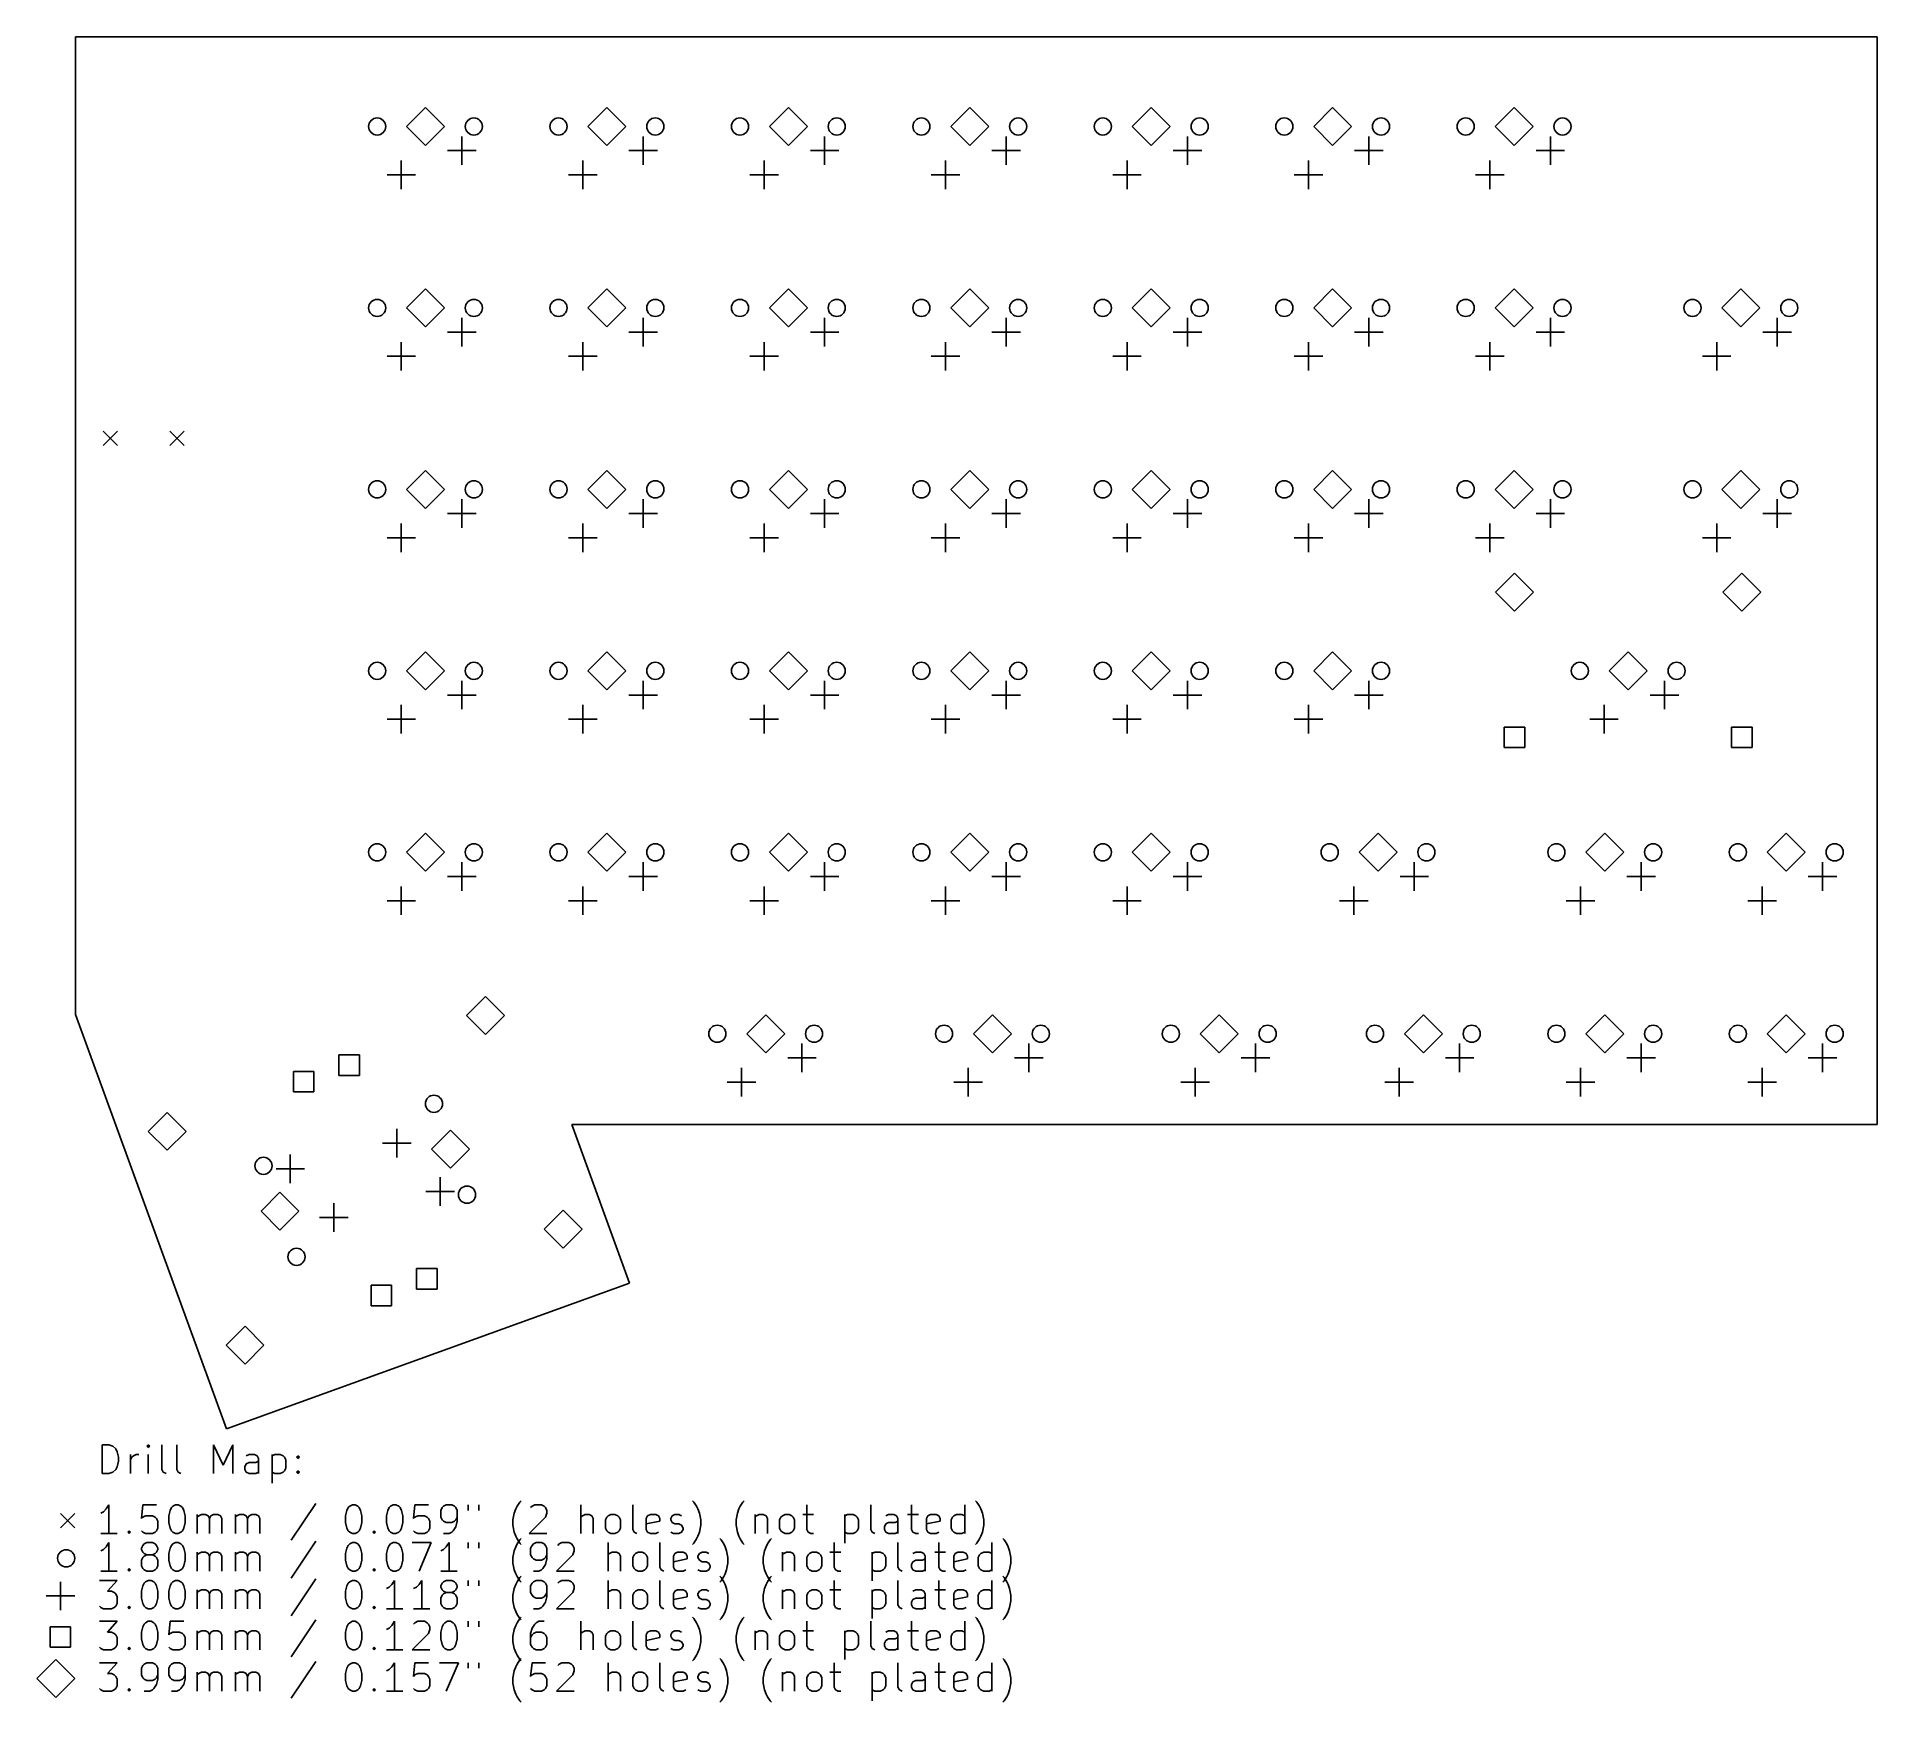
# Model space of a CAD drawing. Extents: x 197 to 391, y -189 to -14.
import ezdxf

# ---------------------------------------------------------------- set-up
doc = ezdxf.new("R2010")
doc.units = 0
doc.layers.add('BLACK', color=7, linetype='CONTINUOUS')

msp = doc.modelspace()

# ---------------------------------------------------------------- linework, layer by layer
at = {"layer": 'BLACK', "linetype": 'CONTINUOUS'}
for p, q in [((201.375, -14.4), (201.375, -117.04)), ((390.55, -14.4), (201.375, -14.4)), ((390.55, -128.588), (390.55, -14.4)), ((238.125, -21.8186), (236.131, -23.8125)), ((240.119, -23.8125), (238.125, -21.8186)), ((257.175, -21.8186), (255.181, -23.8125)), ((259.169, -23.8125), (257.175, -21.8186)), ((276.225, -21.8186), (274.231, -23.8125)), ((278.219, -23.8125), (276.225, -21.8186)), ((295.275, -21.8186), (293.281, -23.8125)), ((297.269, -23.8125), (295.275, -21.8186)), ((314.325, -21.8186), (312.331, -23.8125)), ((316.319, -23.8125), (314.325, -21.8186)), ((333.375, -21.8186), (331.381, -23.8125)), ((335.369, -23.8125), (333.375, -21.8186)), ((352.425, -21.8186), (350.431, -23.8125)), ((354.419, -23.8125), (352.425, -21.8186)), ((236.131, -23.8125), (238.125, -25.8064)), ((238.125, -25.8064), (240.119, -23.8125)), ((241.935, -24.8525), (241.935, -27.8525)), ((255.181, -23.8125), (257.175, -25.8064)), ((257.175, -25.8064), (259.169, -23.8125)), ((260.985, -24.8525), (260.985, -27.8525)), ((274.231, -23.8125), (276.225, -25.8064)), ((276.225, -25.8064), (278.219, -23.8125)), ((280.035, -24.8525), (280.035, -27.8525)), ((293.281, -23.8125), (295.275, -25.8064)), ((295.275, -25.8064), (297.269, -23.8125)), ((299.085, -24.8525), (299.085, -27.8525)), ((312.331, -23.8125), (314.325, -25.8064)), ((314.325, -25.8064), (316.319, -23.8125)), ((318.135, -24.8525), (318.135, -27.8525)), ((331.381, -23.8125), (333.375, -25.8064)), ((333.375, -25.8064), (335.369, -23.8125)), ((337.185, -24.8525), (337.185, -27.8525)), ((350.431, -23.8125), (352.425, -25.8064)), ((352.425, -25.8064), (354.419, -23.8125)), ((356.235, -24.8525), (356.235, -27.8525)), ((240.435, -26.3525), (243.435, -26.3525)), ((259.485, -26.3525), (262.485, -26.3525)), ((278.535, -26.3525), (281.535, -26.3525)), ((297.585, -26.3525), (300.585, -26.3525)), ((316.635, -26.3525), (319.635, -26.3525)), ((335.685, -26.3525), (338.685, -26.3525)), ((354.735, -26.3525), (357.735, -26.3525)), ((234.085, -28.8925), (237.085, -28.8925)), ((235.585, -27.3925), (235.585, -30.3925)), ((253.135, -28.8925), (256.135, -28.8925)), ((254.635, -27.3925), (254.635, -30.3925)), ((272.185, -28.8925), (275.185, -28.8925)), ((273.685, -27.3925), (273.685, -30.3925)), ((291.235, -28.8925), (294.235, -28.8925)), ((292.735, -27.3925), (292.735, -30.3925)), ((310.285, -28.8925), (313.285, -28.8925)), ((311.785, -27.3925), (311.785, -30.3925)), ((329.335, -28.8925), (332.335, -28.8925)), ((330.835, -27.3925), (330.835, -30.3925)), ((348.385, -28.8925), (351.385, -28.8925)), ((349.885, -27.3925), (349.885, -30.3925)), ((238.125, -40.8686), (236.131, -42.8625)), ((240.119, -42.8625), (238.125, -40.8686)), ((257.175, -40.8686), (255.181, -42.8625)), ((259.169, -42.8625), (257.175, -40.8686)), ((276.225, -40.8686), (274.231, -42.8625)), ((278.219, -42.8625), (276.225, -40.8686)), ((295.275, -40.8686), (293.281, -42.8625)), ((297.269, -42.8625), (295.275, -40.8686)), ((314.325, -40.8686), (312.331, -42.8625)), ((316.319, -42.8625), (314.325, -40.8686)), ((333.375, -40.8686), (331.381, -42.8625)), ((335.369, -42.8625), (333.375, -40.8686)), ((352.425, -40.8686), (350.431, -42.8625)), ((354.419, -42.8625), (352.425, -40.8686)), ((376.238, -40.8686), (374.244, -42.8625)), ((378.232, -42.8625), (376.238, -40.8686)), ((236.131, -42.8625), (238.125, -44.8564)), ((238.125, -44.8564), (240.119, -42.8625)), ((241.935, -43.9025), (241.935, -46.9025)), ((255.181, -42.8625), (257.175, -44.8564)), ((257.175, -44.8564), (259.169, -42.8625)), ((260.985, -43.9025), (260.985, -46.9025)), ((274.231, -42.8625), (276.225, -44.8564)), ((276.225, -44.8564), (278.219, -42.8625)), ((280.035, -43.9025), (280.035, -46.9025)), ((293.281, -42.8625), (295.275, -44.8564)), ((295.275, -44.8564), (297.269, -42.8625)), ((299.085, -43.9025), (299.085, -46.9025)), ((312.331, -42.8625), (314.325, -44.8564)), ((314.325, -44.8564), (316.319, -42.8625)), ((318.135, -43.9025), (318.135, -46.9025)), ((331.381, -42.8625), (333.375, -44.8564)), ((333.375, -44.8564), (335.369, -42.8625)), ((337.185, -43.9025), (337.185, -46.9025)), ((350.431, -42.8625), (352.425, -44.8564)), ((352.425, -44.8564), (354.419, -42.8625)), ((356.235, -43.9025), (356.235, -46.9025)), ((374.244, -42.8625), (376.238, -44.8564)), ((376.238, -44.8564), (378.232, -42.8625)), ((380.048, -43.9025), (380.048, -46.9025)), ((240.435, -45.4025), (243.435, -45.4025)), ((259.485, -45.4025), (262.485, -45.4025)), ((278.535, -45.4025), (281.535, -45.4025)), ((297.585, -45.4025), (300.585, -45.4025)), ((316.635, -45.4025), (319.635, -45.4025)), ((335.685, -45.4025), (338.685, -45.4025)), ((354.735, -45.4025), (357.735, -45.4025)), ((378.548, -45.4025), (381.548, -45.4025)), ((234.085, -47.9425), (237.085, -47.9425)), ((235.585, -46.4425), (235.585, -49.4425)), ((253.135, -47.9425), (256.135, -47.9425)), ((254.635, -46.4425), (254.635, -49.4425)), ((272.185, -47.9425), (275.185, -47.9425)), ((273.685, -46.4425), (273.685, -49.4425)), ((291.235, -47.9425), (294.235, -47.9425)), ((292.735, -46.4425), (292.735, -49.4425)), ((310.285, -47.9425), (313.285, -47.9425)), ((311.785, -46.4425), (311.785, -49.4425)), ((329.335, -47.9425), (332.335, -47.9425)), ((330.835, -46.4425), (330.835, -49.4425)), ((348.385, -47.9425), (351.385, -47.9425)), ((349.885, -46.4425), (349.885, -49.4425)), ((372.198, -47.9425), (375.198, -47.9425)), ((373.698, -46.4425), (373.698, -49.4425)), ((204.291, -55.8), (205.791, -57.3)), ((205.791, -55.8), (204.291, -57.3)), ((211.291, -55.8), (212.791, -57.3)), ((212.791, -55.8), (211.291, -57.3)), ((238.125, -59.9186), (236.131, -61.9125)), ((240.119, -61.9125), (238.125, -59.9186)), ((257.175, -59.9186), (255.181, -61.9125)), ((259.169, -61.9125), (257.175, -59.9186)), ((276.225, -59.9186), (274.231, -61.9125)), ((278.219, -61.9125), (276.225, -59.9186)), ((295.275, -59.9186), (293.281, -61.9125)), ((297.269, -61.9125), (295.275, -59.9186)), ((314.325, -59.9186), (312.331, -61.9125)), ((316.319, -61.9125), (314.325, -59.9186)), ((333.375, -59.9186), (331.381, -61.9125)), ((335.369, -61.9125), (333.375, -59.9186)), ((352.425, -59.9186), (350.431, -61.9125)), ((354.419, -61.9125), (352.425, -59.9186)), ((376.238, -59.9186), (374.244, -61.9125)), ((378.232, -61.9125), (376.238, -59.9186)), ((236.131, -61.9125), (238.125, -63.9064)), ((238.125, -63.9064), (240.119, -61.9125)), ((241.935, -62.9525), (241.935, -65.9525)), ((255.181, -61.9125), (257.175, -63.9064)), ((257.175, -63.9064), (259.169, -61.9125)), ((260.985, -62.9525), (260.985, -65.9525)), ((274.231, -61.9125), (276.225, -63.9064)), ((276.225, -63.9064), (278.219, -61.9125)), ((280.035, -62.9525), (280.035, -65.9525)), ((293.281, -61.9125), (295.275, -63.9064)), ((295.275, -63.9064), (297.269, -61.9125)), ((299.085, -62.9525), (299.085, -65.9525)), ((312.331, -61.9125), (314.325, -63.9064)), ((314.325, -63.9064), (316.319, -61.9125)), ((318.135, -62.9525), (318.135, -65.9525)), ((331.381, -61.9125), (333.375, -63.9064)), ((333.375, -63.9064), (335.369, -61.9125)), ((337.185, -62.9525), (337.185, -65.9525)), ((350.431, -61.9125), (352.425, -63.9064)), ((352.425, -63.9064), (354.419, -61.9125)), ((356.235, -62.9525), (356.235, -65.9525)), ((374.244, -61.9125), (376.238, -63.9064)), ((376.238, -63.9064), (378.232, -61.9125)), ((380.048, -62.9525), (380.048, -65.9525)), ((235.585, -65.4925), (235.585, -68.4925)), ((240.435, -64.4525), (243.435, -64.4525)), ((254.635, -65.4925), (254.635, -68.4925)), ((259.485, -64.4525), (262.485, -64.4525)), ((273.685, -65.4925), (273.685, -68.4925)), ((278.535, -64.4525), (281.535, -64.4525)), ((292.735, -65.4925), (292.735, -68.4925)), ((297.585, -64.4525), (300.585, -64.4525)), ((311.785, -65.4925), (311.785, -68.4925)), ((316.635, -64.4525), (319.635, -64.4525)), ((330.835, -65.4925), (330.835, -68.4925)), ((335.685, -64.4525), (338.685, -64.4525)), ((349.885, -65.4925), (349.885, -68.4925)), ((354.735, -64.4525), (357.735, -64.4525)), ((373.698, -65.4925), (373.698, -68.4925)), ((378.548, -64.4525), (381.548, -64.4525)), ((234.085, -66.9925), (237.085, -66.9925)), ((253.135, -66.9925), (256.135, -66.9925)), ((272.185, -66.9925), (275.185, -66.9925)), ((291.235, -66.9925), (294.235, -66.9925)), ((310.285, -66.9925), (313.285, -66.9925)), ((329.335, -66.9925), (332.335, -66.9925)), ((348.385, -66.9925), (351.385, -66.9925)), ((372.198, -66.9925), (375.198, -66.9925)), ((352.468, -70.7136), (350.474, -72.7075)), ((354.462, -72.7075), (352.468, -70.7136)), ((376.344, -70.7136), (374.35, -72.7075)), ((378.337, -72.7075), (376.344, -70.7136)), ((350.474, -72.7075), (352.468, -74.7014)), ((352.468, -74.7014), (354.462, -72.7075)), ((374.35, -72.7075), (376.344, -74.7014)), ((376.344, -74.7014), (378.337, -72.7075)), ((238.125, -78.9686), (236.131, -80.9625)), ((240.119, -80.9625), (238.125, -78.9686)), ((257.175, -78.9686), (255.181, -80.9625)), ((259.169, -80.9625), (257.175, -78.9686)), ((276.225, -78.9686), (274.231, -80.9625)), ((278.219, -80.9625), (276.225, -78.9686)), ((295.275, -78.9686), (293.281, -80.9625)), ((297.269, -80.9625), (295.275, -78.9686)), ((314.325, -78.9686), (312.331, -80.9625)), ((316.319, -80.9625), (314.325, -78.9686)), ((333.375, -78.9686), (331.381, -80.9625)), ((335.369, -80.9625), (333.375, -78.9686)), ((364.406, -78.9686), (362.412, -80.9625)), ((366.399, -80.9625), (364.406, -78.9686)), ((236.131, -80.9625), (238.125, -82.9564)), ((238.125, -82.9564), (240.119, -80.9625)), ((255.181, -80.9625), (257.175, -82.9564)), ((257.175, -82.9564), (259.169, -80.9625)), ((274.231, -80.9625), (276.225, -82.9564)), ((276.225, -82.9564), (278.219, -80.9625)), ((293.281, -80.9625), (295.275, -82.9564)), ((295.275, -82.9564), (297.269, -80.9625)), ((312.331, -80.9625), (314.325, -82.9564)), ((314.325, -82.9564), (316.319, -80.9625)), ((331.381, -80.9625), (333.375, -82.9564)), ((333.375, -82.9564), (335.369, -80.9625)), ((362.412, -80.9625), (364.406, -82.9564)), ((364.406, -82.9564), (366.399, -80.9625)), ((241.935, -82.0025), (241.935, -85.0025)), ((260.985, -82.0025), (260.985, -85.0025)), ((280.035, -82.0025), (280.035, -85.0025)), ((299.085, -82.0025), (299.085, -85.0025)), ((318.135, -82.0025), (318.135, -85.0025)), ((337.185, -82.0025), (337.185, -85.0025)), ((368.216, -82.0025), (368.216, -85.0025)), ((235.585, -84.5425), (235.585, -87.5425)), ((240.435, -83.5025), (243.435, -83.5025)), ((254.635, -84.5425), (254.635, -87.5425)), ((259.485, -83.5025), (262.485, -83.5025)), ((273.685, -84.5425), (273.685, -87.5425)), ((278.535, -83.5025), (281.535, -83.5025)), ((292.735, -84.5425), (292.735, -87.5425)), ((297.585, -83.5025), (300.585, -83.5025)), ((311.785, -84.5425), (311.785, -87.5425)), ((316.635, -83.5025), (319.635, -83.5025)), ((330.835, -84.5425), (330.835, -87.5425)), ((335.685, -83.5025), (338.685, -83.5025)), ((361.866, -84.5425), (361.866, -87.5425)), ((366.716, -83.5025), (369.716, -83.5025)), ((234.085, -86.0425), (237.085, -86.0425)), ((253.135, -86.0425), (256.135, -86.0425)), ((272.185, -86.0425), (275.185, -86.0425)), ((291.235, -86.0425), (294.235, -86.0425)), ((310.285, -86.0425), (313.285, -86.0425)), ((329.335, -86.0425), (332.335, -86.0425)), ((353.545, -86.8699), (351.39, -86.8699)), ((351.39, -86.8699), (351.39, -89.0251)), ((353.545, -89.0251), (353.545, -86.8699)), ((360.366, -86.0425), (363.366, -86.0425)), ((377.421, -86.8699), (375.266, -86.8699)), ((375.266, -86.8699), (375.266, -89.0251)), ((377.421, -89.0251), (377.421, -86.8699)), ((351.39, -89.0251), (353.545, -89.0251)), ((375.266, -89.0251), (377.421, -89.0251)), ((238.125, -98.0186), (236.131, -100.012)), ((240.119, -100.012), (238.125, -98.0186)), ((257.175, -98.0186), (255.181, -100.012)), ((259.169, -100.012), (257.175, -98.0186)), ((276.225, -98.0186), (274.231, -100.012)), ((278.219, -100.012), (276.225, -98.0186)), ((295.275, -98.0186), (293.281, -100.012)), ((297.269, -100.012), (295.275, -98.0186)), ((314.325, -98.0186), (312.331, -100.012)), ((316.319, -100.012), (314.325, -98.0186)), ((338.138, -98.0186), (336.144, -100.012)), ((340.132, -100.012), (338.138, -98.0186)), ((361.95, -98.0186), (359.956, -100.012)), ((363.944, -100.012), (361.95, -98.0186)), ((381, -98.0186), (379.006, -100.012)), ((382.994, -100.012), (381, -98.0186)), ((236.131, -100.012), (238.125, -102.006)), ((238.125, -102.006), (240.119, -100.012)), ((255.181, -100.012), (257.175, -102.006)), ((257.175, -102.006), (259.169, -100.012)), ((274.231, -100.012), (276.225, -102.006)), ((276.225, -102.006), (278.219, -100.012)), ((293.281, -100.012), (295.275, -102.006)), ((295.275, -102.006), (297.269, -100.012)), ((312.331, -100.012), (314.325, -102.006)), ((314.325, -102.006), (316.319, -100.012)), ((336.144, -100.012), (338.138, -102.006)), ((338.138, -102.006), (340.132, -100.012)), ((359.956, -100.012), (361.95, -102.006)), ((361.95, -102.006), (363.944, -100.012)), ((379.006, -100.012), (381, -102.006)), ((381, -102.006), (382.994, -100.012)), ((241.935, -101.052), (241.935, -104.052)), ((260.985, -101.052), (260.985, -104.052)), ((280.035, -101.052), (280.035, -104.052)), ((299.085, -101.052), (299.085, -104.052)), ((318.135, -101.052), (318.135, -104.052)), ((341.948, -101.052), (341.948, -104.052)), ((365.76, -101.052), (365.76, -104.052)), ((384.81, -101.052), (384.81, -104.052)), ((235.585, -103.593), (235.585, -106.593)), ((240.435, -102.552), (243.435, -102.552)), ((254.635, -103.593), (254.635, -106.593)), ((259.485, -102.552), (262.485, -102.552)), ((273.685, -103.593), (273.685, -106.593)), ((278.535, -102.552), (281.535, -102.552)), ((292.735, -103.593), (292.735, -106.593)), ((297.585, -102.552), (300.585, -102.552)), ((311.785, -103.593), (311.785, -106.593)), ((316.635, -102.552), (319.635, -102.552)), ((335.598, -103.593), (335.598, -106.593)), ((340.448, -102.552), (343.448, -102.552)), ((359.41, -103.593), (359.41, -106.593)), ((364.26, -102.552), (367.26, -102.552)), ((378.46, -103.593), (378.46, -106.593)), ((383.31, -102.552), (386.31, -102.552)), ((234.085, -105.093), (237.085, -105.093)), ((253.135, -105.093), (256.135, -105.093)), ((272.185, -105.093), (275.185, -105.093)), ((291.235, -105.093), (294.235, -105.093)), ((310.285, -105.093), (313.285, -105.093)), ((334.098, -105.093), (337.098, -105.093)), ((357.91, -105.093), (360.91, -105.093)), ((376.96, -105.093), (379.96, -105.093)), ((244.422, -115.152), (242.428, -117.146)), ((246.416, -117.146), (244.422, -115.152)), ((201.375, -117.04), (217.213, -160.545)), ((242.428, -117.146), (244.422, -119.14)), ((244.422, -119.14), (246.416, -117.146)), ((273.844, -117.069), (271.85, -119.062)), ((275.837, -119.062), (273.844, -117.069)), ((297.656, -117.069), (295.662, -119.062)), ((299.65, -119.062), (297.656, -117.069)), ((321.469, -117.069), (319.475, -119.062)), ((323.462, -119.062), (321.469, -117.069)), ((342.9, -117.069), (340.906, -119.062)), ((344.894, -119.062), (342.9, -117.069)), ((361.95, -117.069), (359.956, -119.062)), ((363.944, -119.062), (361.95, -117.069)), ((381, -117.069), (379.006, -119.062)), ((382.994, -119.062), (381, -117.069)), ((271.85, -119.062), (273.844, -121.056)), ((273.844, -121.056), (275.837, -119.062)), ((295.662, -119.062), (297.656, -121.056)), ((297.656, -121.056), (299.65, -119.062)), ((319.475, -119.062), (321.469, -121.056)), ((321.469, -121.056), (323.462, -119.062)), ((340.906, -119.062), (342.9, -121.056)), ((342.9, -121.056), (344.894, -119.062)), ((359.956, -119.062), (361.95, -121.056)), ((361.95, -121.056), (363.944, -119.062)), ((379.006, -119.062), (381, -121.056)), ((381, -121.056), (382.994, -119.062)), ((231.178, -121.281), (229.023, -121.281)), ((229.023, -121.281), (229.023, -123.436)), ((231.178, -123.436), (231.178, -121.281)), ((276.154, -121.602), (279.154, -121.602)), ((277.654, -120.102), (277.654, -123.102)), ((299.966, -121.602), (302.966, -121.602)), ((301.466, -120.102), (301.466, -123.102)), ((323.779, -121.602), (326.779, -121.602)), ((325.279, -120.102), (325.279, -123.102)), ((345.21, -121.602), (348.21, -121.602)), ((346.71, -120.102), (346.71, -123.102)), ((364.26, -121.602), (367.26, -121.602)), ((365.76, -120.102), (365.76, -123.102)), ((383.31, -121.602), (386.31, -121.602)), ((384.81, -120.102), (384.81, -123.102)), ((226.405, -123.018), (224.249, -123.018)), ((224.249, -123.018), (224.249, -125.174)), ((226.405, -125.174), (226.405, -123.018)), ((229.023, -123.436), (231.178, -123.436)), ((271.303, -122.642), (271.303, -125.642)), ((295.116, -122.642), (295.116, -125.642)), ((318.928, -122.642), (318.928, -125.642)), ((340.36, -122.642), (340.36, -125.642)), ((359.41, -122.642), (359.41, -125.642)), ((378.46, -122.642), (378.46, -125.642)), ((224.249, -125.174), (226.405, -125.174)), ((269.803, -124.142), (272.803, -124.142)), ((293.616, -124.142), (296.616, -124.142)), ((317.428, -124.142), (320.428, -124.142)), ((338.86, -124.142), (341.86, -124.142)), ((357.91, -124.142), (360.91, -124.142)), ((376.96, -124.142), (379.96, -124.142)), ((211.006, -127.314), (209.012, -129.308)), ((213, -129.308), (211.006, -127.314)), ((209.012, -129.308), (211.006, -131.302)), ((211.006, -131.302), (213, -129.308)), ((235.105, -129.038), (235.105, -132.038)), ((240.748, -129.194), (238.754, -131.187)), ((242.741, -131.187), (240.748, -129.194)), ((259.544, -145.248), (253.48, -128.588)), ((253.48, -128.588), (390.55, -128.588)), ((233.605, -130.538), (236.605, -130.538)), ((238.754, -131.187), (240.748, -133.181)), ((240.748, -133.181), (242.741, -131.187)), ((222.43, -133.254), (225.43, -133.254)), ((223.93, -131.754), (223.93, -134.754)), ((239.664, -134.136), (239.664, -137.136)), ((222.846, -135.709), (220.852, -137.703)), ((224.84, -137.703), (222.846, -135.709)), ((228.489, -136.852), (228.489, -139.852)), ((238.164, -135.636), (241.164, -135.636)), ((220.852, -137.703), (222.846, -139.697)), ((222.846, -139.697), (224.84, -137.703)), ((226.989, -138.352), (229.989, -138.352)), ((252.588, -137.588), (250.594, -139.582)), ((254.582, -139.582), (252.588, -137.588)), ((250.594, -139.582), (252.588, -141.576)), ((252.588, -141.576), (254.582, -139.582)), ((239.344, -143.717), (237.189, -143.717)), ((237.189, -143.717), (237.189, -145.872)), ((239.344, -145.872), (239.344, -143.717)), ((217.213, -160.545), (259.544, -145.248)), ((234.571, -145.454), (232.416, -145.454)), ((232.416, -145.454), (232.416, -147.61)), ((234.571, -147.61), (234.571, -145.454)), ((237.189, -145.872), (239.344, -145.872)), ((232.416, -147.61), (234.571, -147.61)), ((219.172, -149.75), (217.178, -151.744)), ((221.166, -151.744), (219.172, -149.75)), ((217.178, -151.744), (219.172, -153.738)), ((219.172, -153.738), (221.166, -151.744)), ((204.164, -165.227), (204.164, -162.227)), ((204.164, -162.227), (204.879, -162.227)), ((204.879, -162.227), (205.307, -162.37)), ((209.021, -162.227), (208.879, -162.37)), ((209.164, -162.37), (209.021, -162.227)), ((209.021, -162.227), (209.021, -162.513)), ((210.45, -164.799), (210.45, -162.227)), ((212.021, -164.799), (212.021, -162.227)), ((215.879, -165.227), (215.879, -162.227)), ((215.879, -162.227), (216.879, -164.37)), ((216.879, -164.37), (217.879, -162.227)), ((217.879, -162.227), (217.879, -165.227)), ((205.307, -162.37), (205.593, -162.656)), ((205.593, -162.656), (205.736, -162.941)), ((205.736, -162.941), (205.879, -163.513)), ((205.879, -163.941), (205.736, -164.513)), ((205.879, -163.513), (205.879, -163.941)), ((207.164, -165.227), (207.164, -163.227)), ((207.164, -163.799), (207.307, -163.513)), ((207.307, -163.513), (207.45, -163.37)), ((207.45, -163.37), (207.736, -163.227)), ((207.736, -163.227), (208.021, -163.227)), ((208.879, -162.37), (209.021, -162.513)), ((209.021, -162.513), (209.164, -162.37)), ((209.021, -165.227), (209.021, -163.227)), ((219.164, -164.513), (219.307, -164.227)), ((219.593, -163.227), (219.307, -163.37)), ((219.307, -164.227), (219.593, -164.084)), ((220.164, -163.227), (219.593, -163.227)), ((219.593, -164.084), (220.307, -164.084)), ((220.45, -163.37), (220.164, -163.227)), ((220.307, -164.084), (220.593, -163.941)), ((220.593, -163.656), (220.45, -163.37)), ((220.593, -165.227), (220.593, -163.656)), ((222.021, -163.227), (222.021, -166.227)), ((222.021, -163.37), (222.307, -163.227)), ((222.307, -163.227), (222.879, -163.227)), ((222.879, -163.227), (223.164, -163.37)), ((223.164, -163.37), (223.307, -163.513)), ((223.307, -163.513), (223.45, -163.799)), ((223.45, -163.799), (223.45, -164.656)), ((224.593, -163.513), (224.736, -163.37)), ((224.736, -163.656), (224.593, -163.513)), ((224.736, -163.37), (224.879, -163.513)), ((224.736, -163.37), (224.736, -163.656)), ((224.879, -163.513), (224.736, -163.656)), ((204.879, -165.227), (204.164, -165.227)), ((205.307, -165.084), (204.879, -165.227)), ((205.593, -164.799), (205.307, -165.084)), ((205.736, -164.513), (205.593, -164.799)), ((210.593, -165.084), (210.45, -164.799)), ((210.879, -165.227), (210.593, -165.084)), ((212.164, -165.084), (212.021, -164.799)), ((212.45, -165.227), (212.164, -165.084)), ((219.164, -164.799), (219.164, -164.513)), ((219.307, -165.084), (219.164, -164.799)), ((219.593, -165.227), (219.307, -165.084)), ((220.307, -165.227), (219.593, -165.227)), ((220.593, -165.084), (220.307, -165.227)), ((222.307, -165.227), (222.021, -165.084)), ((222.879, -165.227), (222.307, -165.227)), ((223.164, -165.084), (222.879, -165.227)), ((223.307, -164.941), (223.164, -165.084)), ((223.45, -164.656), (223.307, -164.941)), ((224.593, -165.084), (224.736, -164.941)), ((224.736, -165.227), (224.593, -165.084)), ((224.736, -164.941), (224.879, -165.084)), ((224.736, -164.941), (224.736, -165.227)), ((224.879, -165.084), (224.736, -165.227)), ((248.021, -168.241), (248.164, -168.099)), ((266.307, -168.241), (266.164, -168.099)), ((271.45, -168.241), (271.593, -168.099)), ((296.021, -168.241), (295.879, -168.099)), ((199.8, -169.42), (201.3, -170.92)), ((201.3, -169.42), (199.8, -170.92)), ((204.307, -169.241), (204.021, -169.384)), ((204.593, -168.956), (204.307, -169.241)), ((204.879, -168.527), (204.593, -168.956)), ((204.879, -171.527), (204.879, -168.527)), ((208.45, -168.527), (208.307, -169.956)), ((208.307, -169.956), (208.45, -169.813)), ((209.879, -168.527), (208.45, -168.527)), ((208.45, -169.813), (208.736, -169.67)), ((208.736, -169.67), (209.45, -169.67)), ((209.45, -169.67), (209.736, -169.813)), ((209.736, -169.813), (209.879, -169.956)), ((209.879, -169.956), (210.021, -170.241)), ((211.164, -169.67), (211.307, -169.099)), ((211.164, -170.384), (211.164, -169.67)), ((211.307, -169.099), (211.45, -168.813)), ((211.45, -168.813), (211.593, -168.67)), ((211.593, -168.67), (211.879, -168.527)), ((211.879, -168.527), (212.164, -168.527)), ((212.164, -168.527), (212.45, -168.67)), ((212.45, -168.67), (212.593, -168.813)), ((212.593, -168.813), (212.736, -169.099)), ((212.736, -169.099), (212.879, -169.67)), ((212.879, -169.67), (212.879, -170.384)), ((214.164, -171.527), (214.164, -169.527)), ((214.164, -169.813), (214.307, -169.67)), ((214.307, -169.67), (214.593, -169.527)), ((214.593, -169.527), (215.021, -169.527)), ((215.021, -169.527), (215.307, -169.67)), ((215.307, -169.67), (215.45, -169.956)), ((215.45, -169.956), (215.593, -169.67)), ((215.45, -169.956), (215.45, -171.527)), ((215.593, -169.67), (215.879, -169.527)), ((215.879, -169.527), (216.307, -169.527)), ((216.307, -169.527), (216.593, -169.67)), ((216.593, -169.67), (216.736, -169.956)), ((216.736, -169.956), (216.736, -171.527)), ((218.164, -171.527), (218.164, -169.527)), ((218.164, -169.813), (218.307, -169.67)), ((218.307, -169.67), (218.593, -169.527)), ((218.593, -169.527), (219.021, -169.527)), ((219.021, -169.527), (219.307, -169.67)), ((219.307, -169.67), (219.45, -169.956)), ((219.45, -169.956), (219.593, -169.67)), ((219.45, -169.956), (219.45, -171.527)), ((219.593, -169.67), (219.879, -169.527)), ((219.879, -169.527), (220.307, -169.527)), ((220.307, -169.527), (220.593, -169.67)), ((220.593, -169.67), (220.736, -169.956)), ((220.736, -169.956), (220.736, -171.527)), ((226.593, -168.384), (224.021, -172.241)), ((229.736, -169.67), (229.879, -169.099)), ((229.736, -170.384), (229.736, -169.67)), ((229.879, -169.099), (230.021, -168.813)), ((230.021, -168.813), (230.164, -168.67)), ((230.164, -168.67), (230.45, -168.527)), ((230.45, -168.527), (230.736, -168.527)), ((230.736, -168.527), (231.021, -168.67)), ((231.021, -168.67), (231.164, -168.813)), ((231.164, -168.813), (231.307, -169.099)), ((231.307, -169.099), (231.45, -169.67)), ((231.45, -169.67), (231.45, -170.384)), ((234.021, -169.67), (234.164, -169.099)), ((234.021, -170.384), (234.021, -169.67)), ((234.164, -169.099), (234.307, -168.813)), ((234.307, -168.813), (234.45, -168.67)), ((234.45, -168.67), (234.736, -168.527)), ((234.736, -168.527), (235.021, -168.527)), ((235.021, -168.527), (235.307, -168.67)), ((235.307, -168.67), (235.45, -168.813)), ((235.45, -168.813), (235.593, -169.099)), ((235.593, -169.099), (235.736, -169.67)), ((235.736, -169.67), (235.736, -170.384)), ((237.021, -168.527), (236.879, -169.956)), ((236.879, -169.956), (237.021, -169.813)), ((238.45, -168.527), (237.021, -168.527)), ((237.021, -169.813), (237.307, -169.67)), ((237.307, -169.67), (238.021, -169.67)), ((238.021, -169.67), (238.307, -169.813)), ((238.307, -169.813), (238.45, -169.956)), ((238.45, -169.956), (238.593, -170.241)), ((239.879, -168.813), (239.736, -169.099)), ((239.736, -169.099), (239.736, -169.813)), ((239.736, -169.813), (239.879, -170.099)), ((240.021, -168.67), (239.879, -168.813)), ((240.307, -168.527), (240.021, -168.67)), ((240.879, -168.527), (240.307, -168.527)), ((241.164, -168.67), (240.879, -168.527)), ((241.307, -168.813), (241.164, -168.67)), ((241.45, -169.099), (241.307, -168.813)), ((241.307, -170.099), (241.45, -169.813)), ((241.45, -170.241), (241.45, -169.099)), ((242.593, -168.527), (242.593, -169.099)), ((243.736, -168.527), (243.736, -169.099)), ((247.307, -170.099), (247.45, -169.384)), ((247.45, -169.384), (247.593, -168.956)), ((247.593, -168.956), (247.736, -168.67)), ((247.736, -168.67), (248.021, -168.241)), ((250.736, -169.813), (249.021, -171.527)), ((249.164, -168.813), (249.307, -168.67)), ((249.307, -168.67), (249.593, -168.527)), ((249.593, -168.527), (250.307, -168.527)), ((250.307, -168.527), (250.593, -168.67)), ((250.593, -168.67), (250.736, -168.813)), ((250.736, -168.813), (250.879, -169.099)), ((250.879, -169.384), (250.736, -169.813)), ((250.879, -169.099), (250.879, -169.384)), ((254.45, -171.527), (254.45, -168.527)), ((254.593, -169.67), (254.45, -169.813)), ((254.879, -169.527), (254.593, -169.67)), ((255.307, -169.527), (254.879, -169.527)), ((255.593, -169.67), (255.307, -169.527)), ((255.736, -169.956), (255.593, -169.67)), ((255.736, -171.527), (255.736, -169.956)), ((257.021, -170.099), (257.164, -169.813)), ((257.164, -169.813), (257.307, -169.67)), ((257.307, -169.67), (257.593, -169.527)), ((257.593, -169.527), (258.021, -169.527)), ((258.021, -169.527), (258.307, -169.67)), ((258.307, -169.67), (258.45, -169.813)), ((258.45, -169.813), (258.593, -170.099)), ((259.879, -171.099), (259.879, -168.527)), ((261.307, -169.956), (261.45, -169.67)), ((261.307, -171.099), (261.307, -169.956)), ((261.45, -169.67), (261.736, -169.527)), ((261.736, -169.527), (262.307, -169.527)), ((262.307, -169.527), (262.593, -169.67)), ((262.593, -169.67), (262.736, -169.956)), ((262.736, -169.956), (262.736, -170.241)), ((263.879, -169.956), (264.021, -169.67)), ((263.879, -170.099), (263.879, -169.956)), ((264.021, -169.67), (264.307, -169.527)), ((264.307, -169.527), (264.736, -169.527)), ((264.736, -169.527), (265.021, -169.67)), ((266.593, -168.67), (266.307, -168.241)), ((266.736, -168.956), (266.593, -168.67)), ((266.879, -169.384), (266.736, -168.956)), ((267.021, -170.099), (266.879, -169.384)), ((270.736, -170.099), (270.879, -169.384)), ((270.879, -169.384), (271.021, -168.956)), ((271.021, -168.956), (271.164, -168.67)), ((271.164, -168.67), (271.45, -168.241)), ((272.736, -169.527), (272.736, -171.527)), ((272.736, -169.813), (272.879, -169.67)), ((272.879, -169.67), (273.164, -169.527)), ((273.164, -169.527), (273.593, -169.527)), ((273.593, -169.527), (273.879, -169.67)), ((273.879, -169.67), (274.021, -169.956)), ((274.021, -169.956), (274.021, -171.527)), ((275.307, -170.099), (275.45, -169.813)), ((275.45, -169.813), (275.593, -169.67)), ((275.593, -169.67), (275.879, -169.527)), ((275.879, -169.527), (276.307, -169.527)), ((276.307, -169.527), (276.593, -169.67)), ((276.593, -169.67), (276.736, -169.813)), ((276.736, -169.813), (276.879, -170.099)), ((277.736, -169.527), (278.879, -169.527)), ((278.164, -168.527), (278.164, -171.099)), ((282.164, -169.527), (282.164, -172.527)), ((282.164, -169.67), (282.45, -169.527)), ((282.45, -169.527), (283.021, -169.527)), ((283.021, -169.527), (283.307, -169.67)), ((283.307, -169.67), (283.45, -169.813)), ((283.45, -169.813), (283.593, -170.099)), ((284.879, -171.099), (284.879, -168.527)), ((286.736, -169.527), (286.45, -169.67)), ((287.307, -169.527), (286.736, -169.527)), ((287.593, -169.67), (287.307, -169.527)), ((287.736, -169.956), (287.593, -169.67)), ((287.736, -171.527), (287.736, -169.956)), ((288.736, -169.527), (289.879, -169.527)), ((289.164, -168.527), (289.164, -171.099)), ((290.736, -169.956), (290.879, -169.67)), ((290.736, -171.099), (290.736, -169.956)), ((290.879, -169.67), (291.164, -169.527)), ((291.164, -169.527), (291.736, -169.527)), ((291.736, -169.527), (292.021, -169.67)), ((292.021, -169.67), (292.164, -169.956)), ((292.164, -169.956), (292.164, -170.241)), ((293.307, -170.099), (293.45, -169.813)), ((293.45, -169.813), (293.593, -169.67)), ((293.593, -169.67), (293.879, -169.527)), ((293.879, -169.527), (294.45, -169.527)), ((294.45, -169.527), (294.736, -169.67)), ((294.736, -171.527), (294.736, -168.527)), ((296.307, -168.67), (296.021, -168.241)), ((296.45, -168.956), (296.307, -168.67)), ((296.593, -169.384), (296.45, -168.956)), ((296.736, -170.099), (296.593, -169.384)), ((205.736, -171.527), (204.021, -171.527)), ((206.879, -171.384), (207.021, -171.241)), ((207.021, -171.527), (206.879, -171.384)), ((207.021, -171.241), (207.164, -171.384)), ((207.021, -171.241), (207.021, -171.527)), ((207.164, -171.384), (207.021, -171.527)), ((208.45, -171.384), (208.307, -171.241)), ((208.736, -171.527), (208.45, -171.384)), ((209.45, -171.527), (208.736, -171.527)), ((209.736, -171.384), (209.45, -171.527)), ((209.879, -171.241), (209.736, -171.384)), ((210.021, -170.956), (209.879, -171.241)), ((210.021, -170.241), (210.021, -170.956)), ((211.307, -170.956), (211.164, -170.384)), ((211.45, -171.241), (211.307, -170.956)), ((211.593, -171.384), (211.45, -171.241)), ((211.879, -171.527), (211.593, -171.384)), ((212.164, -171.527), (211.879, -171.527)), ((212.45, -171.384), (212.164, -171.527)), ((212.593, -171.241), (212.45, -171.384)), ((212.736, -170.956), (212.593, -171.241)), ((212.879, -170.384), (212.736, -170.956)), ((229.879, -170.956), (229.736, -170.384)), ((230.021, -171.241), (229.879, -170.956)), ((230.164, -171.384), (230.021, -171.241)), ((230.45, -171.527), (230.164, -171.384)), ((230.736, -171.527), (230.45, -171.527)), ((231.021, -171.384), (230.736, -171.527)), ((231.164, -171.241), (231.021, -171.384)), ((231.307, -170.956), (231.164, -171.241)), ((231.45, -170.384), (231.307, -170.956)), ((232.593, -171.384), (232.736, -171.241)), ((232.736, -171.527), (232.593, -171.384)), ((232.736, -171.241), (232.879, -171.384)), ((232.736, -171.241), (232.736, -171.527)), ((232.879, -171.384), (232.736, -171.527)), ((234.164, -170.956), (234.021, -170.384)), ((234.307, -171.241), (234.164, -170.956)), ((234.45, -171.384), (234.307, -171.241)), ((234.736, -171.527), (234.45, -171.384)), ((235.021, -171.527), (234.736, -171.527)), ((235.307, -171.384), (235.021, -171.527)), ((235.45, -171.241), (235.307, -171.384)), ((235.593, -170.956), (235.45, -171.241)), ((235.736, -170.384), (235.593, -170.956)), ((237.021, -171.384), (236.879, -171.241)), ((237.307, -171.527), (237.021, -171.384)), ((238.021, -171.527), (237.307, -171.527)), ((238.307, -171.384), (238.021, -171.527)), ((238.45, -171.241), (238.307, -171.384)), ((238.593, -170.956), (238.45, -171.241)), ((238.593, -170.241), (238.593, -170.956)), ((239.879, -170.099), (240.021, -170.241)), ((240.021, -170.241), (240.307, -170.384)), ((240.021, -171.527), (240.593, -171.527)), ((240.307, -170.384), (240.879, -170.384)), ((240.593, -171.527), (240.879, -171.384)), ((240.879, -170.384), (241.164, -170.241)), ((240.879, -171.384), (241.021, -171.241)), ((241.021, -171.241), (241.307, -170.813)), ((241.164, -170.241), (241.307, -170.099)), ((241.307, -170.813), (241.45, -170.241)), ((247.307, -170.67), (247.307, -170.099)), ((247.45, -171.384), (247.307, -170.67)), ((247.593, -171.813), (247.45, -171.384)), ((247.736, -172.099), (247.593, -171.813)), ((249.021, -171.527), (250.879, -171.527)), ((257.021, -170.956), (257.021, -170.099)), ((257.164, -171.241), (257.021, -170.956)), ((257.307, -171.384), (257.164, -171.241)), ((257.593, -171.527), (257.307, -171.384)), ((258.021, -171.527), (257.593, -171.527)), ((258.307, -171.384), (258.021, -171.527)), ((258.45, -171.241), (258.307, -171.384)), ((258.593, -170.956), (258.45, -171.241)), ((258.593, -170.099), (258.593, -170.956)), ((260.021, -171.384), (259.879, -171.099)), ((260.307, -171.527), (260.021, -171.384)), ((262.736, -170.241), (261.307, -170.527)), ((261.45, -171.384), (261.307, -171.099)), ((261.736, -171.527), (261.45, -171.384)), ((262.307, -171.527), (261.736, -171.527)), ((262.593, -171.384), (262.307, -171.527)), ((264.021, -170.384), (263.879, -170.099)), ((263.879, -171.384), (264.164, -171.527)), ((264.307, -170.527), (264.021, -170.384)), ((264.164, -171.527), (264.736, -171.527)), ((264.736, -170.527), (264.307, -170.527)), ((265.021, -170.67), (264.736, -170.527)), ((264.736, -171.527), (265.021, -171.384)), ((265.164, -170.956), (265.021, -170.67)), ((265.021, -171.384), (265.164, -171.099)), ((265.164, -171.099), (265.164, -170.956)), ((266.593, -172.099), (266.736, -171.813)), ((266.736, -171.813), (266.879, -171.384)), ((266.879, -171.384), (267.021, -170.67)), ((267.021, -170.67), (267.021, -170.099)), ((270.736, -170.67), (270.736, -170.099)), ((270.879, -171.384), (270.736, -170.67)), ((271.021, -171.813), (270.879, -171.384)), ((271.164, -172.099), (271.021, -171.813)), ((275.307, -170.956), (275.307, -170.099)), ((275.45, -171.241), (275.307, -170.956)), ((275.593, -171.384), (275.45, -171.241)), ((275.879, -171.527), (275.593, -171.384)), ((276.307, -171.527), (275.879, -171.527)), ((276.593, -171.384), (276.307, -171.527)), ((276.736, -171.241), (276.593, -171.384)), ((276.879, -170.956), (276.736, -171.241)), ((276.879, -170.099), (276.879, -170.956)), ((278.164, -171.099), (278.307, -171.384)), ((278.307, -171.384), (278.593, -171.527)), ((278.593, -171.527), (278.879, -171.527)), ((282.45, -171.527), (282.164, -171.384)), ((283.021, -171.527), (282.45, -171.527)), ((283.307, -171.384), (283.021, -171.527)), ((283.45, -171.241), (283.307, -171.384)), ((283.593, -170.956), (283.45, -171.241)), ((283.593, -170.099), (283.593, -170.956)), ((285.021, -171.384), (284.879, -171.099)), ((285.307, -171.527), (285.021, -171.384)), ((286.307, -170.813), (286.45, -170.527)), ((286.307, -171.099), (286.307, -170.813)), ((286.45, -171.384), (286.307, -171.099)), ((286.45, -170.527), (286.736, -170.384)), ((286.736, -171.527), (286.45, -171.384)), ((286.736, -170.384), (287.45, -170.384)), ((287.45, -171.527), (286.736, -171.527)), ((287.45, -170.384), (287.736, -170.241)), ((287.736, -171.384), (287.45, -171.527)), ((289.164, -171.099), (289.307, -171.384)), ((289.307, -171.384), (289.593, -171.527)), ((289.593, -171.527), (289.879, -171.527)), ((292.164, -170.241), (290.736, -170.527)), ((290.879, -171.384), (290.736, -171.099)), ((291.164, -171.527), (290.879, -171.384)), ((291.736, -171.527), (291.164, -171.527)), ((292.021, -171.384), (291.736, -171.527)), ((293.307, -170.956), (293.307, -170.099)), ((293.45, -171.241), (293.307, -170.956)), ((293.593, -171.384), (293.45, -171.241)), ((293.879, -171.527), (293.593, -171.384)), ((294.45, -171.527), (293.879, -171.527)), ((294.736, -171.384), (294.45, -171.527)), ((296.307, -172.099), (296.45, -171.813)), ((296.45, -171.813), (296.593, -171.384)), ((296.593, -171.384), (296.736, -170.67)), ((296.736, -170.67), (296.736, -170.099)), ((204.307, -173.201), (204.021, -173.344)), ((204.593, -172.916), (204.307, -173.201)), ((204.879, -172.487), (204.593, -172.916)), ((204.879, -175.487), (204.879, -172.487)), ((208.307, -173.059), (208.45, -172.773)), ((208.307, -173.201), (208.307, -173.059)), ((208.45, -173.487), (208.307, -173.201)), ((208.45, -172.773), (208.593, -172.63)), ((208.593, -173.63), (208.45, -173.487)), ((208.593, -172.63), (208.879, -172.487)), ((208.879, -173.773), (208.593, -173.63)), ((208.879, -173.773), (208.593, -173.916)), ((208.879, -172.487), (209.45, -172.487)), ((209.45, -173.773), (208.879, -173.773)), ((209.45, -172.487), (209.736, -172.63)), ((209.736, -173.63), (209.45, -173.773)), ((209.736, -173.916), (209.45, -173.773)), ((209.736, -172.63), (209.879, -172.773)), ((209.879, -173.487), (209.736, -173.63)), ((209.879, -172.773), (210.021, -173.059)), ((210.021, -173.201), (209.879, -173.487)), ((210.021, -173.059), (210.021, -173.201)), ((211.164, -173.63), (211.307, -173.059)), ((211.164, -174.344), (211.164, -173.63)), ((211.307, -173.059), (211.45, -172.773)), ((211.45, -172.773), (211.593, -172.63)), ((211.593, -172.63), (211.879, -172.487)), ((211.879, -172.487), (212.164, -172.487)), ((212.164, -172.487), (212.45, -172.63)), ((212.45, -172.63), (212.593, -172.773)), ((212.593, -172.773), (212.736, -173.059)), ((212.736, -173.059), (212.879, -173.63)), ((212.879, -173.63), (212.879, -174.344)), ((214.164, -175.487), (214.164, -173.487)), ((214.164, -173.773), (214.307, -173.63)), ((214.307, -173.63), (214.593, -173.487)), ((214.593, -173.487), (215.021, -173.487)), ((215.021, -173.487), (215.307, -173.63)), ((215.307, -173.63), (215.45, -173.916)), ((215.45, -173.916), (215.593, -173.63)), ((215.593, -173.63), (215.879, -173.487)), ((215.879, -173.487), (216.307, -173.487)), ((216.307, -173.487), (216.593, -173.63)), ((216.593, -173.63), (216.736, -173.916)), ((218.164, -175.487), (218.164, -173.487)), ((218.164, -173.773), (218.307, -173.63)), ((218.307, -173.63), (218.593, -173.487)), ((218.593, -173.487), (219.021, -173.487)), ((219.021, -173.487), (219.307, -173.63)), ((219.307, -173.63), (219.45, -173.916)), ((219.45, -173.916), (219.593, -173.63)), ((219.593, -173.63), (219.879, -173.487)), ((219.879, -173.487), (220.307, -173.487)), ((220.307, -173.487), (220.593, -173.63)), ((220.593, -173.63), (220.736, -173.916)), ((226.593, -172.344), (224.021, -176.201)), ((229.736, -173.63), (229.879, -173.059)), ((229.736, -174.344), (229.736, -173.63)), ((229.879, -173.059), (230.021, -172.773)), ((230.021, -172.773), (230.164, -172.63)), ((230.164, -172.63), (230.45, -172.487)), ((230.45, -172.487), (230.736, -172.487)), ((230.736, -172.487), (231.021, -172.63)), ((231.021, -172.63), (231.164, -172.773)), ((231.164, -172.773), (231.307, -173.059)), ((231.307, -173.059), (231.45, -173.63)), ((231.45, -173.63), (231.45, -174.344)), ((234.021, -173.63), (234.164, -173.059)), ((234.021, -174.344), (234.021, -173.63)), ((234.164, -173.059), (234.307, -172.773)), ((234.307, -172.773), (234.45, -172.63)), ((234.45, -172.63), (234.736, -172.487)), ((234.736, -172.487), (235.021, -172.487)), ((235.021, -172.487), (235.307, -172.63)), ((235.307, -172.63), (235.45, -172.773)), ((235.45, -172.773), (235.593, -173.059)), ((235.593, -173.059), (235.736, -173.63)), ((235.736, -173.63), (235.736, -174.344)), ((236.736, -172.487), (238.736, -172.487)), ((238.736, -172.487), (237.45, -175.487)), ((240.021, -173.201), (239.736, -173.344)), ((240.307, -172.916), (240.021, -173.201)), ((240.593, -172.487), (240.307, -172.916)), ((240.593, -175.487), (240.593, -172.487)), ((242.593, -172.487), (242.593, -173.059)), ((243.736, -172.487), (243.736, -173.059)), ((247.307, -174.059), (247.45, -173.344)), ((247.45, -173.344), (247.593, -172.916)), ((247.593, -172.916), (247.736, -172.63)), ((248.021, -172.527), (247.736, -172.099)), ((247.736, -172.63), (248.021, -172.201)), ((248.021, -172.201), (248.164, -172.059)), ((248.164, -172.67), (248.021, -172.527)), ((249.307, -172.773), (249.164, -173.059)), ((249.164, -173.059), (249.164, -173.773)), ((249.164, -173.773), (249.307, -174.059)), ((249.45, -172.63), (249.307, -172.773)), ((249.736, -172.487), (249.45, -172.63)), ((250.307, -172.487), (249.736, -172.487)), ((250.593, -172.63), (250.307, -172.487)), ((250.736, -172.773), (250.593, -172.63)), ((250.879, -173.059), (250.736, -172.773)), ((250.736, -174.059), (250.879, -173.773)), ((250.879, -174.201), (250.879, -173.059)), ((253.593, -173.773), (251.879, -175.487)), ((252.021, -172.773), (252.164, -172.63)), ((252.164, -172.63), (252.45, -172.487)), ((252.45, -172.487), (253.164, -172.487)), ((253.164, -172.487), (253.45, -172.63)), ((253.45, -172.63), (253.593, -172.773)), ((253.593, -172.773), (253.736, -173.059)), ((253.736, -173.344), (253.593, -173.773)), ((253.736, -173.059), (253.736, -173.344)), ((257.307, -175.487), (257.307, -172.487)), ((257.45, -173.63), (257.307, -173.773)), ((257.736, -173.487), (257.45, -173.63)), ((258.164, -173.487), (257.736, -173.487)), ((258.45, -173.63), (258.164, -173.487)), ((258.593, -173.916), (258.45, -173.63)), ((259.879, -174.059), (260.021, -173.773)), ((260.021, -173.773), (260.164, -173.63)), ((260.164, -173.63), (260.45, -173.487)), ((260.45, -173.487), (260.879, -173.487)), ((260.879, -173.487), (261.164, -173.63)), ((261.164, -173.63), (261.307, -173.773)), ((261.307, -173.773), (261.45, -174.059)), ((262.736, -175.059), (262.736, -172.487)), ((264.164, -173.916), (264.307, -173.63)), ((264.307, -173.63), (264.593, -173.487)), ((264.593, -173.487), (265.164, -173.487)), ((265.164, -173.487), (265.45, -173.63)), ((265.45, -173.63), (265.593, -173.916)), ((266.164, -172.67), (266.307, -172.527)), ((266.307, -172.527), (266.593, -172.099)), ((266.736, -173.916), (266.879, -173.63)), ((266.879, -173.63), (267.164, -173.487)), ((267.164, -173.487), (267.593, -173.487)), ((267.593, -173.487), (267.879, -173.63)), ((269.164, -172.201), (269.021, -172.059)), ((269.45, -172.63), (269.164, -172.201)), ((269.593, -172.916), (269.45, -172.63)), ((269.736, -173.344), (269.593, -172.916)), ((269.879, -174.059), (269.736, -173.344)), ((271.45, -172.527), (271.164, -172.099)), ((271.593, -172.67), (271.45, -172.527)), ((273.593, -174.059), (273.736, -173.344)), ((273.736, -173.344), (273.879, -172.916)), ((273.879, -172.916), (274.021, -172.63)), ((274.021, -172.63), (274.307, -172.201)), ((274.307, -172.201), (274.45, -172.059)), ((275.593, -173.487), (275.593, -175.487)), ((275.593, -173.773), (275.736, -173.63)), ((275.736, -173.63), (276.021, -173.487)), ((276.021, -173.487), (276.45, -173.487)), ((276.45, -173.487), (276.736, -173.63)), ((276.736, -173.63), (276.879, -173.916)), ((278.164, -174.059), (278.307, -173.773)), ((278.307, -173.773), (278.45, -173.63)), ((278.45, -173.63), (278.736, -173.487)), ((278.736, -173.487), (279.164, -173.487)), ((279.164, -173.487), (279.45, -173.63)), ((279.45, -173.63), (279.593, -173.773)), ((279.593, -173.773), (279.736, -174.059)), ((280.593, -173.487), (281.736, -173.487)), ((281.021, -172.487), (281.021, -175.059)), ((285.021, -173.487), (285.021, -176.487)), ((285.021, -173.63), (285.307, -173.487)), ((285.307, -173.487), (285.879, -173.487)), ((285.879, -173.487), (286.164, -173.63)), ((286.164, -173.63), (286.307, -173.773)), ((286.307, -173.773), (286.45, -174.059)), ((287.736, -175.059), (287.736, -172.487)), ((289.593, -173.487), (289.307, -173.63)), ((290.164, -173.487), (289.593, -173.487)), ((290.45, -173.63), (290.164, -173.487)), ((290.593, -173.916), (290.45, -173.63)), ((291.593, -173.487), (292.736, -173.487)), ((292.021, -172.487), (292.021, -175.059)), ((293.593, -173.916), (293.736, -173.63)), ((293.736, -173.63), (294.021, -173.487)), ((294.021, -173.487), (294.593, -173.487)), ((294.593, -173.487), (294.879, -173.63)), ((294.879, -173.63), (295.021, -173.916)), ((295.879, -172.67), (296.021, -172.527)), ((296.021, -172.527), (296.307, -172.099)), ((296.164, -174.059), (296.307, -173.773)), ((296.307, -173.773), (296.45, -173.63)), ((296.45, -173.63), (296.736, -173.487)), ((296.736, -173.487), (297.307, -173.487)), ((297.307, -173.487), (297.593, -173.63)), ((297.593, -175.487), (297.593, -172.487)), ((298.879, -172.201), (298.736, -172.059)), ((299.164, -172.63), (298.879, -172.201)), ((299.307, -172.916), (299.164, -172.63)), ((299.45, -173.344), (299.307, -172.916)), ((299.593, -174.059), (299.45, -173.344)), ((205.736, -175.487), (204.021, -175.487)), ((206.879, -175.344), (207.021, -175.201)), ((207.021, -175.487), (206.879, -175.344)), ((207.021, -175.201), (207.164, -175.344)), ((207.021, -175.201), (207.021, -175.487)), ((207.164, -175.344), (207.021, -175.487)), ((208.45, -174.059), (208.307, -174.344)), ((208.307, -174.344), (208.307, -174.916)), ((208.307, -174.916), (208.45, -175.201)), ((208.593, -173.916), (208.45, -174.059)), ((208.45, -175.201), (208.593, -175.344)), ((208.593, -175.344), (208.879, -175.487)), ((208.879, -175.487), (209.45, -175.487)), ((209.45, -175.487), (209.736, -175.344)), ((209.879, -174.059), (209.736, -173.916)), ((209.736, -175.344), (209.879, -175.201)), ((210.021, -174.344), (209.879, -174.059)), ((209.879, -175.201), (210.021, -174.916)), ((210.021, -174.916), (210.021, -174.344)), ((211.307, -174.916), (211.164, -174.344)), ((211.45, -175.201), (211.307, -174.916)), ((211.593, -175.344), (211.45, -175.201)), ((211.879, -175.487), (211.593, -175.344)), ((212.164, -175.487), (211.879, -175.487)), ((212.45, -175.344), (212.164, -175.487)), ((212.593, -175.201), (212.45, -175.344)), ((212.736, -174.916), (212.593, -175.201)), ((212.879, -174.344), (212.736, -174.916)), ((215.45, -173.916), (215.45, -175.487)), ((216.736, -173.916), (216.736, -175.487)), ((219.45, -173.916), (219.45, -175.487)), ((220.736, -173.916), (220.736, -175.487)), ((229.879, -174.916), (229.736, -174.344)), ((230.021, -175.201), (229.879, -174.916)), ((230.164, -175.344), (230.021, -175.201)), ((230.45, -175.487), (230.164, -175.344)), ((230.736, -175.487), (230.45, -175.487)), ((231.021, -175.344), (230.736, -175.487)), ((231.164, -175.201), (231.021, -175.344)), ((231.307, -174.916), (231.164, -175.201)), ((231.45, -174.344), (231.307, -174.916)), ((232.593, -175.344), (232.736, -175.201)), ((232.736, -175.487), (232.593, -175.344)), ((232.736, -175.201), (232.879, -175.344)), ((232.736, -175.201), (232.736, -175.487)), ((232.879, -175.344), (232.736, -175.487)), ((234.164, -174.916), (234.021, -174.344)), ((234.307, -175.201), (234.164, -174.916)), ((234.45, -175.344), (234.307, -175.201)), ((234.736, -175.487), (234.45, -175.344)), ((235.021, -175.487), (234.736, -175.487)), ((235.307, -175.344), (235.021, -175.487)), ((235.45, -175.201), (235.307, -175.344)), ((235.593, -174.916), (235.45, -175.201)), ((235.736, -174.344), (235.593, -174.916)), ((241.45, -175.487), (239.736, -175.487)), ((247.307, -174.63), (247.307, -174.059)), ((247.45, -175.344), (247.307, -174.63)), ((247.593, -175.773), (247.45, -175.344)), ((247.736, -176.059), (247.593, -175.773)), ((249.307, -174.059), (249.45, -174.201)), ((249.45, -174.201), (249.736, -174.344)), ((249.45, -175.487), (250.021, -175.487)), ((249.736, -174.344), (250.307, -174.344)), ((250.021, -175.487), (250.307, -175.344)), ((250.307, -174.344), (250.593, -174.201)), ((250.307, -175.344), (250.45, -175.201)), ((250.45, -175.201), (250.736, -174.773)), ((250.593, -174.201), (250.736, -174.059)), ((250.736, -174.773), (250.879, -174.201)), ((251.879, -175.487), (253.736, -175.487)), ((258.593, -175.487), (258.593, -173.916)), ((259.879, -174.916), (259.879, -174.059)), ((260.021, -175.201), (259.879, -174.916)), ((260.164, -175.344), (260.021, -175.201)), ((260.45, -175.487), (260.164, -175.344)), ((260.879, -175.487), (260.45, -175.487)), ((261.164, -175.344), (260.879, -175.487)), ((261.307, -175.201), (261.164, -175.344)), ((261.45, -174.916), (261.307, -175.201)), ((261.45, -174.059), (261.45, -174.916)), ((262.879, -175.344), (262.736, -175.059)), ((263.164, -175.487), (262.879, -175.344)), ((264.164, -175.059), (264.164, -173.916)), ((265.593, -174.201), (264.164, -174.487)), ((264.307, -175.344), (264.164, -175.059)), ((264.593, -175.487), (264.307, -175.344)), ((265.164, -175.487), (264.593, -175.487)), ((265.45, -175.344), (265.164, -175.487)), ((265.593, -173.916), (265.593, -174.201)), ((266.736, -174.059), (266.736, -173.916)), ((266.879, -174.344), (266.736, -174.059)), ((266.736, -175.344), (267.021, -175.487)), ((267.164, -174.487), (266.879, -174.344)), ((267.021, -175.487), (267.593, -175.487)), ((267.593, -174.487), (267.164, -174.487)), ((267.879, -174.63), (267.593, -174.487)), ((267.593, -175.487), (267.879, -175.344)), ((268.021, -174.916), (267.879, -174.63)), ((267.879, -175.344), (268.021, -175.059)), ((268.021, -175.059), (268.021, -174.916)), ((269.45, -176.059), (269.593, -175.773)), ((269.593, -175.773), (269.736, -175.344)), ((269.736, -175.344), (269.879, -174.63)), ((269.879, -174.63), (269.879, -174.059)), ((273.593, -174.63), (273.593, -174.059)), ((273.736, -175.344), (273.593, -174.63)), ((273.879, -175.773), (273.736, -175.344)), ((274.021, -176.059), (273.879, -175.773)), ((276.879, -173.916), (276.879, -175.487)), ((278.164, -174.916), (278.164, -174.059)), ((278.307, -175.201), (278.164, -174.916)), ((278.45, -175.344), (278.307, -175.201)), ((278.736, -175.487), (278.45, -175.344)), ((279.164, -175.487), (278.736, -175.487)), ((279.45, -175.344), (279.164, -175.487)), ((279.593, -175.201), (279.45, -175.344)), ((279.736, -174.916), (279.593, -175.201)), ((279.736, -174.059), (279.736, -174.916)), ((281.021, -175.059), (281.164, -175.344)), ((281.164, -175.344), (281.45, -175.487)), ((281.45, -175.487), (281.736, -175.487)), ((285.307, -175.487), (285.021, -175.344)), ((285.879, -175.487), (285.307, -175.487)), ((286.164, -175.344), (285.879, -175.487)), ((286.307, -175.201), (286.164, -175.344)), ((286.45, -174.916), (286.307, -175.201)), ((286.45, -174.059), (286.45, -174.916)), ((287.879, -175.344), (287.736, -175.059)), ((288.164, -175.487), (287.879, -175.344)), ((289.164, -174.773), (289.307, -174.487)), ((289.164, -175.059), (289.164, -174.773)), ((289.307, -175.344), (289.164, -175.059)), ((289.307, -174.487), (289.593, -174.344)), ((289.593, -175.487), (289.307, -175.344)), ((289.593, -174.344), (290.307, -174.344)), ((290.307, -175.487), (289.593, -175.487)), ((290.307, -174.344), (290.593, -174.201)), ((290.593, -175.344), (290.307, -175.487)), ((290.593, -175.487), (290.593, -173.916)), ((292.021, -175.059), (292.164, -175.344)), ((292.164, -175.344), (292.45, -175.487)), ((292.45, -175.487), (292.736, -175.487)), ((293.593, -175.059), (293.593, -173.916)), ((295.021, -174.201), (293.593, -174.487)), ((293.736, -175.344), (293.593, -175.059)), ((294.021, -175.487), (293.736, -175.344)), ((294.593, -175.487), (294.021, -175.487)), ((294.879, -175.344), (294.593, -175.487)), ((295.021, -173.916), (295.021, -174.201)), ((296.164, -174.916), (296.164, -174.059)), ((296.307, -175.201), (296.164, -174.916)), ((296.45, -175.344), (296.307, -175.201)), ((296.736, -175.487), (296.45, -175.344)), ((297.307, -175.487), (296.736, -175.487)), ((297.593, -175.344), (297.307, -175.487)), ((299.164, -176.059), (299.307, -175.773)), ((299.307, -175.773), (299.45, -175.344)), ((299.45, -175.344), (299.593, -174.63)), ((299.593, -174.63), (299.593, -174.059)), ((199.8, -176.59), (199.8, -179.59)), ((203.879, -176.447), (205.736, -176.447)), ((205.736, -176.447), (204.736, -177.59)), ((204.736, -177.59), (205.164, -177.59)), ((205.164, -177.59), (205.45, -177.733)), ((205.45, -177.733), (205.593, -177.876)), ((208.307, -177.59), (208.45, -177.019)), ((208.307, -178.304), (208.307, -177.59)), ((208.45, -177.019), (208.593, -176.733)), ((208.593, -176.733), (208.736, -176.59)), ((208.736, -176.59), (209.021, -176.447)), ((209.021, -176.447), (209.307, -176.447)), ((209.307, -176.447), (209.593, -176.59)), ((209.593, -176.59), (209.736, -176.733)), ((209.736, -176.733), (209.879, -177.019)), ((209.879, -177.019), (210.021, -177.59)), ((210.021, -177.59), (210.021, -178.304)), ((211.164, -177.59), (211.307, -177.019)), ((211.164, -178.304), (211.164, -177.59)), ((211.307, -177.019), (211.45, -176.733)), ((211.45, -176.733), (211.593, -176.59)), ((211.593, -176.59), (211.879, -176.447)), ((211.879, -176.447), (212.164, -176.447)), ((212.164, -176.447), (212.45, -176.59)), ((212.45, -176.59), (212.593, -176.733)), ((212.593, -176.733), (212.736, -177.019)), ((212.736, -177.019), (212.879, -177.59)), ((212.879, -177.59), (212.879, -178.304)), ((214.164, -179.447), (214.164, -177.447)), ((214.164, -177.733), (214.307, -177.59)), ((214.307, -177.59), (214.593, -177.447)), ((214.593, -177.447), (215.021, -177.447)), ((215.021, -177.447), (215.307, -177.59)), ((215.307, -177.59), (215.45, -177.876)), ((215.45, -177.876), (215.593, -177.59)), ((215.593, -177.59), (215.879, -177.447)), ((215.879, -177.447), (216.307, -177.447)), ((216.307, -177.447), (216.593, -177.59)), ((216.593, -177.59), (216.736, -177.876)), ((218.164, -179.447), (218.164, -177.447)), ((218.164, -177.733), (218.307, -177.59)), ((218.307, -177.59), (218.593, -177.447)), ((218.593, -177.447), (219.021, -177.447)), ((219.021, -177.447), (219.307, -177.59)), ((219.307, -177.59), (219.45, -177.876)), ((219.45, -177.876), (219.593, -177.59)), ((219.593, -177.59), (219.879, -177.447)), ((219.879, -177.447), (220.307, -177.447)), ((220.307, -177.447), (220.593, -177.59)), ((220.593, -177.59), (220.736, -177.876)), ((226.593, -176.304), (224.021, -180.161)), ((229.736, -177.59), (229.879, -177.019)), ((229.736, -178.304), (229.736, -177.59)), ((229.879, -177.019), (230.021, -176.733)), ((230.021, -176.733), (230.164, -176.59)), ((230.164, -176.59), (230.45, -176.447)), ((230.45, -176.447), (230.736, -176.447)), ((230.736, -176.447), (231.021, -176.59)), ((231.021, -176.59), (231.164, -176.733)), ((231.164, -176.733), (231.307, -177.019)), ((231.307, -177.019), (231.45, -177.59)), ((231.45, -177.59), (231.45, -178.304)), ((234.307, -177.161), (234.021, -177.304)), ((234.593, -176.876), (234.307, -177.161)), ((234.879, -176.447), (234.593, -176.876)), ((234.879, -179.447), (234.879, -176.447)), ((237.164, -177.161), (236.879, -177.304)), ((237.45, -176.876), (237.164, -177.161)), ((237.736, -176.447), (237.45, -176.876)), ((237.736, -179.447), (237.736, -176.447)), ((239.736, -177.019), (239.879, -176.733)), ((239.736, -177.161), (239.736, -177.019)), ((239.879, -177.447), (239.736, -177.161)), ((239.879, -176.733), (240.021, -176.59)), ((240.021, -177.59), (239.879, -177.447)), ((240.021, -176.59), (240.307, -176.447)), ((240.307, -177.733), (240.021, -177.59)), ((240.307, -177.733), (240.021, -177.876)), ((240.307, -176.447), (240.879, -176.447)), ((240.879, -177.733), (240.307, -177.733)), ((240.879, -176.447), (241.164, -176.59)), ((241.164, -177.59), (240.879, -177.733)), ((241.164, -177.876), (240.879, -177.733)), ((241.164, -176.59), (241.307, -176.733)), ((241.307, -177.447), (241.164, -177.59)), ((241.307, -176.733), (241.45, -177.019)), ((241.45, -177.161), (241.307, -177.447)), ((241.45, -177.019), (241.45, -177.161)), ((242.593, -176.447), (242.593, -177.019)), ((243.736, -176.447), (243.736, -177.019)), ((247.307, -178.019), (247.45, -177.304)), ((247.45, -177.304), (247.593, -176.876)), ((247.593, -176.876), (247.736, -176.59)), ((248.021, -176.487), (247.736, -176.059)), ((247.736, -176.59), (248.021, -176.161)), ((248.021, -176.161), (248.164, -176.019)), ((248.164, -176.63), (248.021, -176.487)), ((249.307, -176.733), (249.164, -177.019)), ((249.164, -177.019), (249.164, -177.733)), ((249.164, -177.733), (249.307, -178.019)), ((249.45, -176.59), (249.307, -176.733)), ((249.736, -176.447), (249.45, -176.59)), ((250.307, -176.447), (249.736, -176.447)), ((250.593, -176.59), (250.307, -176.447)), ((250.736, -176.733), (250.593, -176.59)), ((250.879, -177.019), (250.736, -176.733)), ((250.736, -178.019), (250.879, -177.733)), ((250.879, -178.161), (250.879, -177.019)), ((253.593, -177.733), (251.879, -179.447)), ((252.021, -176.733), (252.164, -176.59)), ((252.164, -176.59), (252.45, -176.447)), ((252.45, -176.447), (253.164, -176.447)), ((253.164, -176.447), (253.45, -176.59)), ((253.45, -176.59), (253.593, -176.733)), ((253.593, -176.733), (253.736, -177.019)), ((253.736, -177.304), (253.593, -177.733)), ((253.736, -177.019), (253.736, -177.304)), ((257.307, -179.447), (257.307, -176.447)), ((257.45, -177.59), (257.307, -177.733)), ((257.736, -177.447), (257.45, -177.59)), ((258.164, -177.447), (257.736, -177.447)), ((258.45, -177.59), (258.164, -177.447)), ((258.593, -177.876), (258.45, -177.59)), ((259.879, -178.019), (260.021, -177.733)), ((260.021, -177.733), (260.164, -177.59)), ((260.164, -177.59), (260.45, -177.447)), ((260.45, -177.447), (260.879, -177.447)), ((260.879, -177.447), (261.164, -177.59)), ((261.164, -177.59), (261.307, -177.733)), ((261.307, -177.733), (261.45, -178.019)), ((262.736, -179.019), (262.736, -176.447)), ((264.164, -177.876), (264.307, -177.59)), ((264.307, -177.59), (264.593, -177.447)), ((264.593, -177.447), (265.164, -177.447)), ((265.164, -177.447), (265.45, -177.59)), ((265.45, -177.59), (265.593, -177.876)), ((266.736, -177.876), (266.879, -177.59)), ((266.879, -177.59), (267.164, -177.447)), ((267.164, -177.447), (267.593, -177.447)), ((267.593, -177.447), (267.879, -177.59)), ((269.164, -176.161), (269.021, -176.019)), ((269.021, -176.63), (269.164, -176.487)), ((269.164, -176.487), (269.45, -176.059)), ((269.45, -176.59), (269.164, -176.161)), ((269.593, -176.876), (269.45, -176.59)), ((269.736, -177.304), (269.593, -176.876)), ((269.879, -178.019), (269.736, -177.304)), ((273.593, -178.019), (273.736, -177.304)), ((273.736, -177.304), (273.879, -176.876)), ((273.879, -176.876), (274.021, -176.59)), ((274.307, -176.487), (274.021, -176.059)), ((274.021, -176.59), (274.307, -176.161)), ((274.307, -176.161), (274.45, -176.019)), ((274.45, -176.63), (274.307, -176.487)), ((275.593, -177.447), (275.593, -179.447)), ((275.593, -177.733), (275.736, -177.59)), ((275.736, -177.59), (276.021, -177.447)), ((276.021, -177.447), (276.45, -177.447)), ((276.45, -177.447), (276.736, -177.59)), ((276.736, -177.59), (276.879, -177.876)), ((278.164, -178.019), (278.307, -177.733)), ((278.307, -177.733), (278.45, -177.59)), ((278.45, -177.59), (278.736, -177.447)), ((278.736, -177.447), (279.164, -177.447)), ((279.164, -177.447), (279.45, -177.59)), ((279.45, -177.59), (279.593, -177.733)), ((279.593, -177.733), (279.736, -178.019)), ((280.593, -177.447), (281.736, -177.447)), ((281.021, -176.447), (281.021, -179.019)), ((285.021, -177.447), (285.021, -180.447)), ((285.021, -177.59), (285.307, -177.447)), ((285.307, -177.447), (285.879, -177.447)), ((285.879, -177.447), (286.164, -177.59)), ((286.164, -177.59), (286.307, -177.733)), ((286.307, -177.733), (286.45, -178.019)), ((287.736, -179.019), (287.736, -176.447)), ((289.593, -177.447), (289.307, -177.59)), ((290.164, -177.447), (289.593, -177.447)), ((290.45, -177.59), (290.164, -177.447)), ((290.593, -177.876), (290.45, -177.59)), ((291.593, -177.447), (292.736, -177.447)), ((292.021, -176.447), (292.021, -179.019)), ((293.593, -177.876), (293.736, -177.59)), ((293.736, -177.59), (294.021, -177.447)), ((294.021, -177.447), (294.593, -177.447)), ((294.593, -177.447), (294.879, -177.59)), ((294.879, -177.59), (295.021, -177.876)), ((296.164, -178.019), (296.307, -177.733)), ((296.307, -177.733), (296.45, -177.59)), ((296.45, -177.59), (296.736, -177.447)), ((296.736, -177.447), (297.307, -177.447)), ((297.307, -177.447), (297.593, -177.59)), ((297.593, -179.447), (297.593, -176.447)), ((298.879, -176.161), (298.736, -176.019)), ((298.736, -176.63), (298.879, -176.487)), ((298.879, -176.487), (299.164, -176.059)), ((299.164, -176.59), (298.879, -176.161)), ((299.307, -176.876), (299.164, -176.59)), ((299.45, -177.304), (299.307, -176.876)), ((299.593, -178.019), (299.45, -177.304)), ((198.3, -178.09), (201.3, -178.09)), ((204.021, -179.304), (203.879, -179.161)), ((204.307, -179.447), (204.021, -179.304)), ((205.164, -179.447), (204.307, -179.447)), ((205.45, -179.304), (205.164, -179.447)), ((205.593, -179.161), (205.45, -179.304)), ((205.593, -177.876), (205.736, -178.161)), ((205.736, -178.876), (205.593, -179.161)), ((205.736, -178.161), (205.736, -178.876)), ((206.879, -179.304), (207.021, -179.161)), ((207.021, -179.447), (206.879, -179.304)), ((207.021, -179.161), (207.164, -179.304)), ((207.021, -179.161), (207.021, -179.447)), ((207.164, -179.304), (207.021, -179.447)), ((208.45, -178.876), (208.307, -178.304)), ((208.593, -179.161), (208.45, -178.876)), ((208.736, -179.304), (208.593, -179.161)), ((209.021, -179.447), (208.736, -179.304)), ((209.307, -179.447), (209.021, -179.447)), ((209.593, -179.304), (209.307, -179.447)), ((209.736, -179.161), (209.593, -179.304)), ((209.879, -178.876), (209.736, -179.161)), ((210.021, -178.304), (209.879, -178.876)), ((211.307, -178.876), (211.164, -178.304)), ((211.45, -179.161), (211.307, -178.876)), ((211.593, -179.304), (211.45, -179.161)), ((211.879, -179.447), (211.593, -179.304)), ((212.164, -179.447), (211.879, -179.447)), ((212.45, -179.304), (212.164, -179.447)), ((212.593, -179.161), (212.45, -179.304)), ((212.736, -178.876), (212.593, -179.161)), ((212.879, -178.304), (212.736, -178.876)), ((215.45, -177.876), (215.45, -179.447)), ((216.736, -177.876), (216.736, -179.447)), ((219.45, -177.876), (219.45, -179.447)), ((220.736, -177.876), (220.736, -179.447)), ((229.879, -178.876), (229.736, -178.304)), ((230.021, -179.161), (229.879, -178.876)), ((230.164, -179.304), (230.021, -179.161)), ((230.45, -179.447), (230.164, -179.304)), ((230.736, -179.447), (230.45, -179.447)), ((231.021, -179.304), (230.736, -179.447)), ((231.164, -179.161), (231.021, -179.304)), ((231.307, -178.876), (231.164, -179.161)), ((231.45, -178.304), (231.307, -178.876)), ((232.593, -179.304), (232.736, -179.161)), ((232.736, -179.447), (232.593, -179.304)), ((232.736, -179.161), (232.879, -179.304)), ((232.736, -179.161), (232.736, -179.447)), ((232.879, -179.304), (232.736, -179.447)), ((235.736, -179.447), (234.021, -179.447)), ((238.593, -179.447), (236.879, -179.447)), ((239.879, -178.019), (239.736, -178.304)), ((239.736, -178.304), (239.736, -178.876)), ((239.736, -178.876), (239.879, -179.161)), ((240.021, -177.876), (239.879, -178.019)), ((239.879, -179.161), (240.021, -179.304)), ((240.021, -179.304), (240.307, -179.447)), ((240.307, -179.447), (240.879, -179.447)), ((240.879, -179.447), (241.164, -179.304)), ((241.307, -178.019), (241.164, -177.876)), ((241.164, -179.304), (241.307, -179.161)), ((241.45, -178.304), (241.307, -178.019)), ((241.307, -179.161), (241.45, -178.876)), ((241.45, -178.876), (241.45, -178.304)), ((247.307, -178.59), (247.307, -178.019)), ((247.45, -179.304), (247.307, -178.59)), ((247.593, -179.733), (247.45, -179.304)), ((249.307, -178.019), (249.45, -178.161)), ((249.45, -178.161), (249.736, -178.304)), ((249.45, -179.447), (250.021, -179.447)), ((249.736, -178.304), (250.307, -178.304)), ((250.021, -179.447), (250.307, -179.304)), ((250.307, -178.304), (250.593, -178.161)), ((250.307, -179.304), (250.45, -179.161)), ((250.45, -179.161), (250.736, -178.733)), ((250.593, -178.161), (250.736, -178.019)), ((250.736, -178.733), (250.879, -178.161)), ((251.879, -179.447), (253.736, -179.447)), ((258.593, -179.447), (258.593, -177.876)), ((259.879, -178.876), (259.879, -178.019)), ((260.021, -179.161), (259.879, -178.876)), ((260.164, -179.304), (260.021, -179.161)), ((260.45, -179.447), (260.164, -179.304)), ((260.879, -179.447), (260.45, -179.447)), ((261.164, -179.304), (260.879, -179.447)), ((261.307, -179.161), (261.164, -179.304)), ((261.45, -178.876), (261.307, -179.161)), ((261.45, -178.019), (261.45, -178.876)), ((262.879, -179.304), (262.736, -179.019)), ((263.164, -179.447), (262.879, -179.304)), ((264.164, -179.019), (264.164, -177.876)), ((265.593, -178.161), (264.164, -178.447)), ((264.307, -179.304), (264.164, -179.019)), ((264.593, -179.447), (264.307, -179.304)), ((265.164, -179.447), (264.593, -179.447)), ((265.45, -179.304), (265.164, -179.447)), ((265.593, -177.876), (265.593, -178.161)), ((266.736, -178.019), (266.736, -177.876)), ((266.879, -178.304), (266.736, -178.019)), ((266.736, -179.304), (267.021, -179.447)), ((267.164, -178.447), (266.879, -178.304)), ((267.021, -179.447), (267.593, -179.447)), ((267.593, -178.447), (267.164, -178.447)), ((267.879, -178.59), (267.593, -178.447)), ((267.593, -179.447), (267.879, -179.304)), ((268.021, -178.876), (267.879, -178.59)), ((267.879, -179.304), (268.021, -179.019)), ((268.021, -179.019), (268.021, -178.876)), ((269.593, -179.733), (269.736, -179.304)), ((269.736, -179.304), (269.879, -178.59)), ((269.879, -178.59), (269.879, -178.019)), ((273.593, -178.59), (273.593, -178.019)), ((273.736, -179.304), (273.593, -178.59)), ((273.879, -179.733), (273.736, -179.304)), ((276.879, -177.876), (276.879, -179.447)), ((278.164, -178.876), (278.164, -178.019)), ((278.307, -179.161), (278.164, -178.876)), ((278.45, -179.304), (278.307, -179.161)), ((278.736, -179.447), (278.45, -179.304)), ((279.164, -179.447), (278.736, -179.447)), ((279.45, -179.304), (279.164, -179.447)), ((279.593, -179.161), (279.45, -179.304)), ((279.736, -178.876), (279.593, -179.161)), ((279.736, -178.019), (279.736, -178.876)), ((281.021, -179.019), (281.164, -179.304)), ((281.164, -179.304), (281.45, -179.447)), ((281.45, -179.447), (281.736, -179.447)), ((285.307, -179.447), (285.021, -179.304)), ((285.879, -179.447), (285.307, -179.447)), ((286.164, -179.304), (285.879, -179.447)), ((286.307, -179.161), (286.164, -179.304)), ((286.45, -178.876), (286.307, -179.161)), ((286.45, -178.019), (286.45, -178.876)), ((287.879, -179.304), (287.736, -179.019)), ((288.164, -179.447), (287.879, -179.304)), ((289.164, -178.733), (289.307, -178.447)), ((289.164, -179.019), (289.164, -178.733)), ((289.307, -179.304), (289.164, -179.019)), ((289.307, -178.447), (289.593, -178.304)), ((289.593, -179.447), (289.307, -179.304)), ((289.593, -178.304), (290.307, -178.304)), ((290.307, -179.447), (289.593, -179.447)), ((290.307, -178.304), (290.593, -178.161)), ((290.593, -179.304), (290.307, -179.447)), ((290.593, -179.447), (290.593, -177.876)), ((292.021, -179.019), (292.164, -179.304)), ((292.164, -179.304), (292.45, -179.447)), ((292.45, -179.447), (292.736, -179.447)), ((293.593, -179.019), (293.593, -177.876)), ((295.021, -178.161), (293.593, -178.447)), ((293.736, -179.304), (293.593, -179.019)), ((294.021, -179.447), (293.736, -179.304)), ((294.593, -179.447), (294.021, -179.447)), ((294.879, -179.304), (294.593, -179.447)), ((295.021, -177.876), (295.021, -178.161)), ((296.164, -178.876), (296.164, -178.019)), ((296.307, -179.161), (296.164, -178.876)), ((296.45, -179.304), (296.307, -179.161)), ((296.736, -179.447), (296.45, -179.304)), ((297.307, -179.447), (296.736, -179.447)), ((297.593, -179.304), (297.307, -179.447)), ((299.307, -179.733), (299.45, -179.304)), ((299.45, -179.304), (299.593, -178.59)), ((299.593, -178.59), (299.593, -178.019)), ((200.854, -181.312), (198.698, -181.312)), ((198.698, -181.312), (198.698, -183.468)), ((200.854, -183.468), (200.854, -181.312)), ((203.879, -180.747), (205.736, -180.747)), ((205.736, -180.747), (204.736, -181.89)), ((208.307, -181.89), (208.45, -181.319)), ((208.45, -181.319), (208.593, -181.033)), ((208.593, -181.033), (208.736, -180.89)), ((208.736, -180.89), (209.021, -180.747)), ((209.021, -180.747), (209.307, -180.747)), ((209.307, -180.747), (209.593, -180.89)), ((209.593, -180.89), (209.736, -181.033)), ((209.736, -181.033), (209.879, -181.319)), ((209.879, -181.319), (210.021, -181.89)), ((211.307, -180.747), (211.164, -182.176)), ((212.736, -180.747), (211.307, -180.747)), ((226.593, -180.604), (224.021, -184.461)), ((229.736, -181.89), (229.879, -181.319)), ((229.879, -181.319), (230.021, -181.033)), ((230.021, -181.033), (230.164, -180.89)), ((230.164, -180.89), (230.45, -180.747)), ((230.45, -180.747), (230.736, -180.747)), ((230.736, -180.747), (231.021, -180.89)), ((231.021, -180.89), (231.164, -181.033)), ((231.164, -181.033), (231.307, -181.319)), ((231.307, -181.319), (231.45, -181.89)), ((234.307, -181.461), (234.021, -181.604)), ((234.593, -181.176), (234.307, -181.461)), ((234.879, -180.747), (234.593, -181.176)), ((234.879, -183.747), (234.879, -180.747)), ((236.879, -181.033), (237.021, -180.89)), ((237.021, -180.89), (237.307, -180.747)), ((237.307, -180.747), (238.021, -180.747)), ((238.021, -180.747), (238.307, -180.89)), ((238.307, -180.89), (238.45, -181.033)), ((238.45, -181.033), (238.593, -181.319)), ((238.593, -181.604), (238.45, -182.033)), ((238.593, -181.319), (238.593, -181.604)), ((239.736, -181.89), (239.879, -181.319)), ((239.879, -181.319), (240.021, -181.033)), ((240.021, -181.033), (240.164, -180.89)), ((240.164, -180.89), (240.45, -180.747)), ((240.45, -180.747), (240.736, -180.747)), ((240.736, -180.747), (241.021, -180.89)), ((241.021, -180.89), (241.164, -181.033)), ((241.164, -181.033), (241.307, -181.319)), ((241.307, -181.319), (241.45, -181.89)), ((242.593, -180.747), (242.593, -181.319)), ((243.736, -180.747), (243.736, -181.319)), ((247.307, -182.319), (247.45, -181.604)), ((247.45, -181.604), (247.593, -181.176)), ((247.736, -180.019), (247.593, -179.733)), ((247.593, -181.176), (247.736, -180.89)), ((248.021, -180.447), (247.736, -180.019)), ((247.736, -180.89), (248.021, -180.461)), ((248.021, -180.461), (248.164, -180.319)), ((248.164, -180.59), (248.021, -180.447)), ((249.307, -181.461), (249.164, -182.033)), ((249.593, -181.033), (249.307, -181.461)), ((249.736, -180.89), (249.593, -181.033)), ((250.021, -180.747), (249.736, -180.89)), ((250.593, -180.747), (250.021, -180.747)), ((254.45, -183.747), (254.45, -180.747)), ((259.879, -183.319), (259.879, -180.747)), ((266.307, -180.461), (266.164, -180.319)), ((266.593, -180.89), (266.307, -180.461)), ((266.736, -181.176), (266.593, -180.89)), ((266.879, -181.604), (266.736, -181.176)), ((267.021, -182.319), (266.879, -181.604)), ((269.021, -180.59), (269.164, -180.447)), ((269.164, -180.447), (269.45, -180.019)), ((269.45, -180.019), (269.593, -179.733)), ((270.736, -182.319), (270.879, -181.604)), ((270.879, -181.604), (271.021, -181.176)), ((271.021, -181.176), (271.164, -180.89)), ((271.164, -180.89), (271.45, -180.461)), ((271.45, -180.461), (271.593, -180.319)), ((274.021, -180.019), (273.879, -179.733)), ((274.307, -180.447), (274.021, -180.019)), ((274.45, -180.59), (274.307, -180.447)), ((278.164, -180.747), (278.164, -183.319)), ((284.879, -183.319), (284.879, -180.747)), ((289.164, -180.747), (289.164, -183.319)), ((294.736, -183.747), (294.736, -180.747)), ((296.021, -180.461), (295.879, -180.319)), ((296.307, -180.89), (296.021, -180.461)), ((296.45, -181.176), (296.307, -180.89)), ((296.593, -181.604), (296.45, -181.176)), ((296.736, -182.319), (296.593, -181.604)), ((298.736, -180.59), (298.879, -180.447)), ((298.879, -180.447), (299.164, -180.019)), ((299.164, -180.019), (299.307, -179.733)), ((198.698, -183.468), (200.854, -183.468)), ((204.021, -183.604), (203.879, -183.461)), ((204.736, -181.89), (205.164, -181.89)), ((205.164, -181.89), (205.45, -182.033)), ((205.45, -182.033), (205.593, -182.176)), ((205.593, -183.461), (205.45, -183.604)), ((205.593, -182.176), (205.736, -182.461)), ((205.736, -183.176), (205.593, -183.461)), ((205.736, -182.461), (205.736, -183.176)), ((206.879, -183.604), (207.021, -183.461)), ((207.021, -183.461), (207.164, -183.604)), ((207.021, -183.461), (207.021, -183.747)), ((208.307, -182.604), (208.307, -181.89)), ((208.45, -183.176), (208.307, -182.604)), ((208.593, -183.461), (208.45, -183.176)), ((208.736, -183.604), (208.593, -183.461)), ((209.736, -183.461), (209.593, -183.604)), ((209.879, -183.176), (209.736, -183.461)), ((210.021, -182.604), (209.879, -183.176)), ((210.021, -181.89), (210.021, -182.604)), ((211.164, -182.176), (211.307, -182.033)), ((211.307, -183.604), (211.164, -183.461)), ((211.307, -182.033), (211.593, -181.89)), ((211.593, -181.89), (212.307, -181.89)), ((212.307, -181.89), (212.593, -182.033)), ((212.593, -182.033), (212.736, -182.176)), ((212.736, -183.461), (212.593, -183.604)), ((212.736, -182.176), (212.879, -182.461)), ((212.879, -183.176), (212.736, -183.461)), ((212.879, -182.461), (212.879, -183.176)), ((214.164, -183.747), (214.164, -181.747)), ((214.164, -182.033), (214.307, -181.89)), ((214.307, -181.89), (214.593, -181.747)), ((214.593, -181.747), (215.021, -181.747)), ((215.021, -181.747), (215.307, -181.89)), ((215.307, -181.89), (215.45, -182.176)), ((215.45, -182.176), (215.593, -181.89)), ((215.45, -182.176), (215.45, -183.747)), ((215.593, -181.89), (215.879, -181.747)), ((215.879, -181.747), (216.307, -181.747)), ((216.307, -181.747), (216.593, -181.89)), ((216.593, -181.89), (216.736, -182.176)), ((216.736, -182.176), (216.736, -183.747)), ((218.164, -183.747), (218.164, -181.747)), ((218.164, -182.033), (218.307, -181.89)), ((218.307, -181.89), (218.593, -181.747)), ((218.593, -181.747), (219.021, -181.747)), ((219.021, -181.747), (219.307, -181.89)), ((219.307, -181.89), (219.45, -182.176)), ((219.45, -182.176), (219.593, -181.89)), ((219.45, -182.176), (219.45, -183.747)), ((219.593, -181.89), (219.879, -181.747)), ((219.879, -181.747), (220.307, -181.747)), ((220.307, -181.747), (220.593, -181.89)), ((220.593, -181.89), (220.736, -182.176)), ((220.736, -182.176), (220.736, -183.747)), ((229.736, -182.604), (229.736, -181.89)), ((229.879, -183.176), (229.736, -182.604)), ((230.021, -183.461), (229.879, -183.176)), ((230.164, -183.604), (230.021, -183.461)), ((231.164, -183.461), (231.021, -183.604)), ((231.307, -183.176), (231.164, -183.461)), ((231.45, -182.604), (231.307, -183.176)), ((231.45, -181.89), (231.45, -182.604)), ((232.593, -183.604), (232.736, -183.461)), ((232.736, -183.461), (232.879, -183.604)), ((232.736, -183.461), (232.736, -183.747)), ((238.45, -182.033), (236.736, -183.747)), ((239.736, -182.604), (239.736, -181.89)), ((239.879, -183.176), (239.736, -182.604)), ((240.021, -183.461), (239.879, -183.176)), ((240.164, -183.604), (240.021, -183.461)), ((241.164, -183.461), (241.021, -183.604)), ((241.307, -183.176), (241.164, -183.461)), ((241.45, -182.604), (241.307, -183.176)), ((241.45, -181.89), (241.45, -182.604)), ((247.307, -182.89), (247.307, -182.319)), ((247.45, -183.604), (247.307, -182.89)), ((249.164, -182.033), (249.164, -183.176)), ((249.307, -182.176), (249.164, -182.461)), ((249.164, -183.176), (249.307, -183.461)), ((249.45, -182.033), (249.307, -182.176)), ((249.307, -183.461), (249.45, -183.604)), ((249.736, -181.89), (249.45, -182.033)), ((250.307, -181.89), (249.736, -181.89)), ((250.593, -182.033), (250.307, -181.89)), ((250.736, -182.176), (250.593, -182.033)), ((250.593, -183.604), (250.736, -183.461)), ((250.879, -182.461), (250.736, -182.176)), ((250.736, -183.461), (250.879, -183.176)), ((250.879, -183.176), (250.879, -182.461)), ((254.593, -181.89), (254.45, -182.033)), ((254.879, -181.747), (254.593, -181.89)), ((255.307, -181.747), (254.879, -181.747)), ((255.593, -181.89), (255.307, -181.747)), ((255.736, -182.176), (255.593, -181.89)), ((255.736, -183.747), (255.736, -182.176)), ((257.021, -182.319), (257.164, -182.033)), ((257.021, -183.176), (257.021, -182.319)), ((257.164, -183.461), (257.021, -183.176)), ((257.164, -182.033), (257.307, -181.89)), ((257.307, -183.604), (257.164, -183.461)), ((257.307, -181.89), (257.593, -181.747)), ((257.593, -181.747), (258.021, -181.747)), ((258.021, -181.747), (258.307, -181.89)), ((258.307, -181.89), (258.45, -182.033)), ((258.45, -183.461), (258.307, -183.604)), ((258.45, -182.033), (258.593, -182.319)), ((258.593, -183.176), (258.45, -183.461)), ((258.593, -182.319), (258.593, -183.176)), ((260.021, -183.604), (259.879, -183.319)), ((261.307, -182.176), (261.45, -181.89)), ((261.307, -183.319), (261.307, -182.176)), ((262.736, -182.461), (261.307, -182.747)), ((261.45, -183.604), (261.307, -183.319)), ((261.45, -181.89), (261.736, -181.747)), ((261.736, -181.747), (262.307, -181.747)), ((262.307, -181.747), (262.593, -181.89)), ((262.593, -181.89), (262.736, -182.176)), ((262.736, -182.176), (262.736, -182.461)), ((263.879, -182.176), (264.021, -181.89)), ((263.879, -182.319), (263.879, -182.176)), ((264.021, -182.604), (263.879, -182.319)), ((264.021, -181.89), (264.307, -181.747)), ((264.307, -182.747), (264.021, -182.604)), ((264.307, -181.747), (264.736, -181.747)), ((264.736, -182.747), (264.307, -182.747)), ((264.736, -181.747), (265.021, -181.89)), ((265.021, -182.89), (264.736, -182.747)), ((265.164, -183.176), (265.021, -182.89)), ((265.021, -183.604), (265.164, -183.319)), ((265.164, -183.319), (265.164, -183.176)), ((266.879, -183.604), (267.021, -182.89)), ((267.021, -182.89), (267.021, -182.319)), ((270.736, -182.89), (270.736, -182.319)), ((270.879, -183.604), (270.736, -182.89)), ((272.736, -181.747), (272.736, -183.747)), ((272.736, -182.033), (272.879, -181.89)), ((272.879, -181.89), (273.164, -181.747)), ((273.164, -181.747), (273.593, -181.747)), ((273.593, -181.747), (273.879, -181.89)), ((273.879, -181.89), (274.021, -182.176)), ((274.021, -182.176), (274.021, -183.747)), ((275.307, -182.319), (275.45, -182.033)), ((275.307, -183.176), (275.307, -182.319)), ((275.45, -183.461), (275.307, -183.176)), ((275.45, -182.033), (275.593, -181.89)), ((275.593, -183.604), (275.45, -183.461)), ((275.593, -181.89), (275.879, -181.747)), ((275.879, -181.747), (276.307, -181.747)), ((276.307, -181.747), (276.593, -181.89)), ((276.593, -181.89), (276.736, -182.033)), ((276.736, -183.461), (276.593, -183.604)), ((276.736, -182.033), (276.879, -182.319)), ((276.879, -183.176), (276.736, -183.461)), ((276.879, -182.319), (276.879, -183.176)), ((277.736, -181.747), (278.879, -181.747)), ((278.164, -183.319), (278.307, -183.604)), ((282.164, -181.747), (282.164, -184.747)), ((282.164, -181.89), (282.45, -181.747)), ((282.45, -181.747), (283.021, -181.747)), ((283.021, -181.747), (283.307, -181.89)), ((283.307, -181.89), (283.45, -182.033)), ((283.45, -183.461), (283.307, -183.604)), ((283.45, -182.033), (283.593, -182.319)), ((283.593, -183.176), (283.45, -183.461)), ((283.593, -182.319), (283.593, -183.176)), ((285.021, -183.604), (284.879, -183.319)), ((286.307, -183.033), (286.45, -182.747)), ((286.307, -183.319), (286.307, -183.033)), ((286.45, -183.604), (286.307, -183.319)), ((286.736, -181.747), (286.45, -181.89)), ((286.45, -182.747), (286.736, -182.604)), ((287.307, -181.747), (286.736, -181.747)), ((286.736, -182.604), (287.45, -182.604)), ((287.593, -181.89), (287.307, -181.747)), ((287.45, -182.604), (287.736, -182.461)), ((287.736, -182.176), (287.593, -181.89)), ((287.736, -183.747), (287.736, -182.176)), ((288.736, -181.747), (289.879, -181.747)), ((289.164, -183.319), (289.307, -183.604)), ((290.736, -182.176), (290.879, -181.89)), ((290.736, -183.319), (290.736, -182.176)), ((292.164, -182.461), (290.736, -182.747)), ((290.879, -183.604), (290.736, -183.319)), ((290.879, -181.89), (291.164, -181.747)), ((291.164, -181.747), (291.736, -181.747)), ((291.736, -181.747), (292.021, -181.89)), ((292.021, -181.89), (292.164, -182.176)), ((292.164, -182.176), (292.164, -182.461)), ((293.307, -182.319), (293.45, -182.033)), ((293.307, -183.176), (293.307, -182.319)), ((293.45, -183.461), (293.307, -183.176)), ((293.45, -182.033), (293.593, -181.89)), ((293.593, -183.604), (293.45, -183.461)), ((293.593, -181.89), (293.879, -181.747)), ((293.879, -181.747), (294.45, -181.747)), ((294.45, -181.747), (294.736, -181.89)), ((296.593, -183.604), (296.736, -182.89)), ((296.736, -182.89), (296.736, -182.319)), ((199.306, -184.744), (197.312, -186.738)), ((201.3, -186.738), (199.306, -184.744)), ((203.879, -185.095), (205.736, -185.095)), ((204.307, -183.747), (204.021, -183.604)), ((205.164, -183.747), (204.307, -183.747)), ((205.736, -185.095), (204.736, -186.238)), ((205.45, -183.604), (205.164, -183.747)), ((207.021, -183.747), (206.879, -183.604)), ((207.164, -183.604), (207.021, -183.747)), ((208.45, -185.381), (208.307, -185.667)), ((208.593, -185.238), (208.45, -185.381)), ((208.879, -185.095), (208.593, -185.238)), ((209.021, -183.747), (208.736, -183.604)), ((209.45, -185.095), (208.879, -185.095)), ((209.307, -183.747), (209.021, -183.747)), ((209.593, -183.604), (209.307, -183.747)), ((209.736, -185.238), (209.45, -185.095)), ((209.879, -185.381), (209.736, -185.238)), ((210.021, -185.667), (209.879, -185.381)), ((211.307, -185.381), (211.164, -185.667)), ((211.593, -183.747), (211.307, -183.604)), ((211.45, -185.238), (211.307, -185.381)), ((211.736, -185.095), (211.45, -185.238)), ((212.307, -183.747), (211.593, -183.747)), ((212.307, -185.095), (211.736, -185.095)), ((212.593, -183.604), (212.307, -183.747)), ((212.593, -185.238), (212.307, -185.095)), ((212.736, -185.381), (212.593, -185.238)), ((212.879, -185.667), (212.736, -185.381)), ((226.593, -184.952), (224.021, -188.809)), ((229.879, -185.667), (230.021, -185.381)), ((230.021, -185.381), (230.164, -185.238)), ((230.45, -183.747), (230.164, -183.604)), ((230.164, -185.238), (230.45, -185.095)), ((230.736, -183.747), (230.45, -183.747)), ((230.45, -185.095), (230.736, -185.095)), ((231.021, -183.604), (230.736, -183.747)), ((230.736, -185.095), (231.021, -185.238)), ((231.021, -185.238), (231.164, -185.381)), ((231.164, -185.381), (231.307, -185.667)), ((232.736, -183.747), (232.593, -183.604)), ((232.879, -183.604), (232.736, -183.747)), ((235.736, -183.747), (234.021, -183.747)), ((234.879, -185.095), (234.593, -185.524)), ((234.879, -188.095), (234.879, -185.095)), ((236.736, -183.747), (238.593, -183.747)), ((237.021, -185.095), (236.879, -186.524)), ((238.45, -185.095), (237.021, -185.095)), ((239.593, -185.095), (241.593, -185.095)), ((240.45, -183.747), (240.164, -183.604)), ((241.593, -185.095), (240.307, -188.095)), ((240.736, -183.747), (240.45, -183.747)), ((241.021, -183.604), (240.736, -183.747)), ((242.593, -185.095), (242.593, -185.667)), ((243.736, -185.095), (243.736, -185.667)), ((247.593, -184.033), (247.45, -183.604)), ((247.736, -184.319), (247.593, -184.033)), ((247.593, -185.524), (247.736, -185.238)), ((248.021, -184.747), (247.736, -184.319)), ((247.736, -185.238), (248.021, -184.809)), ((248.021, -184.809), (248.164, -184.667)), ((248.164, -184.89), (248.021, -184.747)), ((249.307, -185.095), (249.164, -186.524)), ((250.736, -185.095), (249.307, -185.095)), ((249.45, -183.604), (249.736, -183.747)), ((249.736, -183.747), (250.307, -183.747)), ((250.307, -183.747), (250.593, -183.604)), ((252.021, -185.381), (252.164, -185.238)), ((252.164, -185.238), (252.45, -185.095)), ((252.45, -185.095), (253.164, -185.095)), ((253.164, -185.095), (253.45, -185.238)), ((253.45, -185.238), (253.593, -185.381)), ((253.593, -185.381), (253.736, -185.667)), ((257.593, -183.747), (257.307, -183.604)), ((257.307, -188.095), (257.307, -185.095)), ((258.021, -183.747), (257.593, -183.747)), ((258.307, -183.604), (258.021, -183.747)), ((260.307, -183.747), (260.021, -183.604)), ((261.736, -183.747), (261.45, -183.604)), ((262.307, -183.747), (261.736, -183.747)), ((262.593, -183.604), (262.307, -183.747)), ((262.736, -187.667), (262.736, -185.095)), ((263.879, -183.604), (264.164, -183.747)), ((264.164, -183.747), (264.736, -183.747)), ((264.736, -183.747), (265.021, -183.604)), ((266.164, -184.89), (266.307, -184.747)), ((266.307, -184.747), (266.593, -184.319)), ((266.593, -184.319), (266.736, -184.033)), ((266.736, -184.033), (266.879, -183.604)), ((269.164, -184.809), (269.021, -184.667)), ((269.45, -185.238), (269.164, -184.809)), ((269.593, -185.524), (269.45, -185.238)), ((271.021, -184.033), (270.879, -183.604)), ((271.164, -184.319), (271.021, -184.033)), ((271.45, -184.747), (271.164, -184.319)), ((271.593, -184.89), (271.45, -184.747)), ((273.879, -185.524), (274.021, -185.238)), ((274.021, -185.238), (274.307, -184.809)), ((274.307, -184.809), (274.45, -184.667)), ((275.879, -183.747), (275.593, -183.604)), ((276.307, -183.747), (275.879, -183.747)), ((276.593, -183.604), (276.307, -183.747)), ((278.307, -183.604), (278.593, -183.747)), ((278.593, -183.747), (278.879, -183.747)), ((281.021, -185.095), (281.021, -187.667)), ((282.45, -183.747), (282.164, -183.604)), ((283.021, -183.747), (282.45, -183.747)), ((283.307, -183.604), (283.021, -183.747)), ((285.307, -183.747), (285.021, -183.604)), ((286.736, -183.747), (286.45, -183.604)), ((287.45, -183.747), (286.736, -183.747)), ((287.736, -183.604), (287.45, -183.747)), ((287.736, -187.667), (287.736, -185.095)), ((289.307, -183.604), (289.593, -183.747)), ((289.593, -183.747), (289.879, -183.747)), ((291.164, -183.747), (290.879, -183.604)), ((291.736, -183.747), (291.164, -183.747)), ((292.021, -183.604), (291.736, -183.747)), ((292.021, -185.095), (292.021, -187.667)), ((293.879, -183.747), (293.593, -183.604)), ((294.45, -183.747), (293.879, -183.747)), ((294.736, -183.604), (294.45, -183.747)), ((295.879, -184.89), (296.021, -184.747)), ((296.021, -184.747), (296.307, -184.319)), ((296.307, -184.319), (296.45, -184.033)), ((296.45, -184.033), (296.593, -183.604)), ((297.593, -188.095), (297.593, -185.095)), ((298.879, -184.809), (298.736, -184.667)), ((299.164, -185.238), (298.879, -184.809)), ((299.307, -185.524), (299.164, -185.238)), ((197.312, -186.738), (199.306, -188.732)), ((199.306, -188.732), (201.3, -186.738)), ((204.736, -186.238), (205.164, -186.238)), ((205.164, -186.238), (205.45, -186.381)), ((205.45, -186.381), (205.593, -186.524)), ((205.593, -186.524), (205.736, -186.809)), ((205.736, -186.809), (205.736, -187.524)), ((208.307, -185.667), (208.307, -186.381)), ((208.307, -186.381), (208.45, -186.667)), ((208.45, -186.667), (208.593, -186.809)), ((208.593, -186.809), (208.879, -186.952)), ((208.879, -186.952), (209.45, -186.952)), ((209.45, -186.952), (209.736, -186.809)), ((209.593, -187.809), (209.879, -187.381)), ((209.736, -186.809), (209.879, -186.667)), ((209.879, -186.667), (210.021, -186.381)), ((209.879, -187.381), (210.021, -186.809)), ((210.021, -186.809), (210.021, -185.667)), ((211.164, -185.667), (211.164, -186.381)), ((211.164, -186.381), (211.307, -186.667)), ((211.307, -186.667), (211.45, -186.809)), ((211.45, -186.809), (211.736, -186.952)), ((211.736, -186.952), (212.307, -186.952)), ((212.307, -186.952), (212.593, -186.809)), ((212.45, -187.809), (212.736, -187.381)), ((212.593, -186.809), (212.736, -186.667)), ((212.736, -186.667), (212.879, -186.381)), ((212.736, -187.381), (212.879, -186.809)), ((212.879, -186.809), (212.879, -185.667)), ((214.164, -188.095), (214.164, -186.095)), ((214.164, -186.381), (214.307, -186.238)), ((214.307, -186.238), (214.593, -186.095)), ((214.593, -186.095), (215.021, -186.095)), ((215.021, -186.095), (215.307, -186.238)), ((215.307, -186.238), (215.45, -186.524)), ((215.45, -186.524), (215.593, -186.238)), ((215.45, -186.524), (215.45, -188.095)), ((215.593, -186.238), (215.879, -186.095)), ((215.879, -186.095), (216.307, -186.095)), ((216.307, -186.095), (216.593, -186.238)), ((216.593, -186.238), (216.736, -186.524)), ((216.736, -186.524), (216.736, -188.095)), ((218.164, -188.095), (218.164, -186.095)), ((218.164, -186.381), (218.307, -186.238)), ((218.307, -186.238), (218.593, -186.095)), ((218.593, -186.095), (219.021, -186.095)), ((219.021, -186.095), (219.307, -186.238)), ((219.307, -186.238), (219.45, -186.524)), ((219.45, -186.524), (219.593, -186.238)), ((219.45, -186.524), (219.45, -188.095)), ((219.593, -186.238), (219.879, -186.095)), ((219.879, -186.095), (220.307, -186.095)), ((220.307, -186.095), (220.593, -186.238)), ((220.593, -186.238), (220.736, -186.524)), ((220.736, -186.524), (220.736, -188.095)), ((229.736, -186.238), (229.879, -185.667)), ((229.736, -186.952), (229.736, -186.238)), ((229.879, -187.524), (229.736, -186.952)), ((231.307, -185.667), (231.45, -186.238)), ((231.45, -186.952), (231.307, -187.524)), ((231.45, -186.238), (231.45, -186.952)), ((234.307, -185.809), (234.021, -185.952)), ((234.593, -185.524), (234.307, -185.809)), ((236.879, -186.524), (237.021, -186.381)), ((237.021, -186.381), (237.307, -186.238)), ((237.307, -186.238), (238.021, -186.238)), ((238.021, -186.238), (238.307, -186.381)), ((238.307, -186.381), (238.45, -186.524)), ((238.45, -186.524), (238.593, -186.809)), ((238.593, -186.809), (238.593, -187.524)), ((247.307, -186.667), (247.45, -185.952)), ((247.307, -187.238), (247.307, -186.667)), ((247.45, -187.952), (247.307, -187.238)), ((247.45, -185.952), (247.593, -185.524)), ((249.164, -186.524), (249.307, -186.381)), ((249.307, -186.381), (249.593, -186.238)), ((249.593, -186.238), (250.307, -186.238)), ((250.307, -186.238), (250.593, -186.381)), ((250.593, -186.381), (250.736, -186.524)), ((250.736, -186.524), (250.879, -186.809)), ((250.879, -186.809), (250.879, -187.524)), ((253.593, -186.381), (251.879, -188.095)), ((253.736, -185.952), (253.593, -186.381)), ((253.736, -185.667), (253.736, -185.952)), ((257.45, -186.238), (257.307, -186.381)), ((257.736, -186.095), (257.45, -186.238)), ((258.164, -186.095), (257.736, -186.095)), ((258.45, -186.238), (258.164, -186.095)), ((258.593, -186.524), (258.45, -186.238)), ((258.593, -188.095), (258.593, -186.524)), ((259.879, -186.667), (260.021, -186.381)), ((259.879, -187.524), (259.879, -186.667)), ((260.021, -186.381), (260.164, -186.238)), ((260.164, -186.238), (260.45, -186.095)), ((260.45, -186.095), (260.879, -186.095)), ((260.879, -186.095), (261.164, -186.238)), ((261.164, -186.238), (261.307, -186.381)), ((261.307, -186.381), (261.45, -186.667)), ((261.45, -186.667), (261.45, -187.524)), ((264.164, -186.524), (264.307, -186.238)), ((264.164, -187.667), (264.164, -186.524)), ((265.593, -186.809), (264.164, -187.095)), ((264.307, -186.238), (264.593, -186.095)), ((264.593, -186.095), (265.164, -186.095)), ((265.164, -186.095), (265.45, -186.238)), ((265.45, -186.238), (265.593, -186.524)), ((265.593, -186.524), (265.593, -186.809)), ((266.736, -186.524), (266.879, -186.238)), ((266.736, -186.667), (266.736, -186.524)), ((266.879, -186.952), (266.736, -186.667)), ((266.879, -186.238), (267.164, -186.095)), ((267.164, -187.095), (266.879, -186.952)), ((267.164, -186.095), (267.593, -186.095)), ((267.593, -187.095), (267.164, -187.095)), ((267.593, -186.095), (267.879, -186.238)), ((267.879, -187.238), (267.593, -187.095)), ((268.021, -187.524), (267.879, -187.238)), ((269.736, -185.952), (269.593, -185.524)), ((269.879, -186.667), (269.736, -185.952)), ((269.736, -187.952), (269.879, -187.238)), ((269.879, -187.238), (269.879, -186.667)), ((273.593, -186.667), (273.736, -185.952)), ((273.593, -187.238), (273.593, -186.667)), ((273.736, -187.952), (273.593, -187.238)), ((273.736, -185.952), (273.879, -185.524)), ((275.593, -186.095), (275.593, -188.095)), ((275.593, -186.381), (275.736, -186.238)), ((275.736, -186.238), (276.021, -186.095)), ((276.021, -186.095), (276.45, -186.095)), ((276.45, -186.095), (276.736, -186.238)), ((276.736, -186.238), (276.879, -186.524)), ((276.879, -186.524), (276.879, -188.095)), ((278.164, -186.667), (278.307, -186.381)), ((278.164, -187.524), (278.164, -186.667)), ((278.307, -186.381), (278.45, -186.238)), ((278.45, -186.238), (278.736, -186.095)), ((278.736, -186.095), (279.164, -186.095)), ((279.164, -186.095), (279.45, -186.238)), ((279.45, -186.238), (279.593, -186.381)), ((279.593, -186.381), (279.736, -186.667)), ((279.736, -186.667), (279.736, -187.524)), ((280.593, -186.095), (281.736, -186.095)), ((285.021, -186.095), (285.021, -189.095)), ((285.021, -186.238), (285.307, -186.095)), ((285.307, -186.095), (285.879, -186.095)), ((285.879, -186.095), (286.164, -186.238)), ((286.164, -186.238), (286.307, -186.381)), ((286.307, -186.381), (286.45, -186.667)), ((286.45, -186.667), (286.45, -187.524)), ((289.164, -187.381), (289.307, -187.095)), ((289.164, -187.667), (289.164, -187.381)), ((289.593, -186.095), (289.307, -186.238)), ((289.307, -187.095), (289.593, -186.952)), ((290.164, -186.095), (289.593, -186.095)), ((289.593, -186.952), (290.307, -186.952)), ((290.45, -186.238), (290.164, -186.095)), ((290.307, -186.952), (290.593, -186.809)), ((290.593, -186.524), (290.45, -186.238)), ((290.593, -188.095), (290.593, -186.524)), ((291.593, -186.095), (292.736, -186.095)), ((293.593, -186.524), (293.736, -186.238)), ((293.593, -187.667), (293.593, -186.524)), ((295.021, -186.809), (293.593, -187.095)), ((293.736, -186.238), (294.021, -186.095)), ((294.021, -186.095), (294.593, -186.095)), ((294.593, -186.095), (294.879, -186.238)), ((294.879, -186.238), (295.021, -186.524)), ((295.021, -186.524), (295.021, -186.809)), ((296.164, -186.667), (296.307, -186.381)), ((296.164, -187.524), (296.164, -186.667)), ((296.307, -186.381), (296.45, -186.238)), ((296.45, -186.238), (296.736, -186.095)), ((296.736, -186.095), (297.307, -186.095)), ((297.307, -186.095), (297.593, -186.238)), ((299.45, -185.952), (299.307, -185.524)), ((299.593, -186.667), (299.45, -185.952)), ((299.45, -187.952), (299.593, -187.238)), ((299.593, -187.238), (299.593, -186.667)), ((204.021, -187.952), (203.879, -187.809)), ((204.307, -188.095), (204.021, -187.952)), ((205.164, -188.095), (204.307, -188.095)), ((205.45, -187.952), (205.164, -188.095)), ((205.593, -187.809), (205.45, -187.952)), ((205.736, -187.524), (205.593, -187.809)), ((206.879, -187.952), (207.021, -187.809)), ((207.021, -188.095), (206.879, -187.952)), ((207.021, -187.809), (207.164, -187.952)), ((207.021, -187.809), (207.021, -188.095)), ((207.164, -187.952), (207.021, -188.095)), ((208.593, -188.095), (209.164, -188.095)), ((209.164, -188.095), (209.45, -187.952)), ((209.45, -187.952), (209.593, -187.809)), ((211.45, -188.095), (212.021, -188.095)), ((212.021, -188.095), (212.307, -187.952)), ((212.307, -187.952), (212.45, -187.809)), ((230.021, -187.809), (229.879, -187.524)), ((230.164, -187.952), (230.021, -187.809)), ((230.45, -188.095), (230.164, -187.952)), ((230.736, -188.095), (230.45, -188.095)), ((231.021, -187.952), (230.736, -188.095)), ((231.164, -187.809), (231.021, -187.952)), ((231.307, -187.524), (231.164, -187.809)), ((232.593, -187.952), (232.736, -187.809)), ((232.736, -188.095), (232.593, -187.952)), ((232.736, -187.809), (232.879, -187.952)), ((232.736, -187.809), (232.736, -188.095)), ((232.879, -187.952), (232.736, -188.095)), ((235.736, -188.095), (234.021, -188.095)), ((237.021, -187.952), (236.879, -187.809)), ((237.307, -188.095), (237.021, -187.952)), ((238.021, -188.095), (237.307, -188.095)), ((238.307, -187.952), (238.021, -188.095)), ((238.45, -187.809), (238.307, -187.952)), ((238.593, -187.524), (238.45, -187.809)), ((247.593, -188.381), (247.45, -187.952)), ((247.736, -188.667), (247.593, -188.381)), ((248.021, -189.095), (247.736, -188.667)), ((248.164, -189.238), (248.021, -189.095)), ((249.307, -187.952), (249.164, -187.809)), ((249.593, -188.095), (249.307, -187.952)), ((250.307, -188.095), (249.593, -188.095)), ((250.593, -187.952), (250.307, -188.095)), ((250.736, -187.809), (250.593, -187.952)), ((250.879, -187.524), (250.736, -187.809)), ((251.879, -188.095), (253.736, -188.095)), ((260.021, -187.809), (259.879, -187.524)), ((260.164, -187.952), (260.021, -187.809)), ((260.45, -188.095), (260.164, -187.952)), ((260.879, -188.095), (260.45, -188.095)), ((261.164, -187.952), (260.879, -188.095)), ((261.307, -187.809), (261.164, -187.952)), ((261.45, -187.524), (261.307, -187.809)), ((262.879, -187.952), (262.736, -187.667)), ((263.164, -188.095), (262.879, -187.952)), ((264.307, -187.952), (264.164, -187.667)), ((264.593, -188.095), (264.307, -187.952)), ((265.164, -188.095), (264.593, -188.095)), ((265.45, -187.952), (265.164, -188.095)), ((266.736, -187.952), (267.021, -188.095)), ((267.021, -188.095), (267.593, -188.095)), ((267.593, -188.095), (267.879, -187.952)), ((267.879, -187.952), (268.021, -187.667)), ((268.021, -187.667), (268.021, -187.524)), ((269.021, -189.238), (269.164, -189.095)), ((269.164, -189.095), (269.45, -188.667)), ((269.45, -188.667), (269.593, -188.381)), ((269.593, -188.381), (269.736, -187.952)), ((273.879, -188.381), (273.736, -187.952)), ((274.021, -188.667), (273.879, -188.381)), ((274.307, -189.095), (274.021, -188.667)), ((274.45, -189.238), (274.307, -189.095)), ((278.307, -187.809), (278.164, -187.524)), ((278.45, -187.952), (278.307, -187.809)), ((278.736, -188.095), (278.45, -187.952)), ((279.164, -188.095), (278.736, -188.095)), ((279.45, -187.952), (279.164, -188.095)), ((279.593, -187.809), (279.45, -187.952)), ((279.736, -187.524), (279.593, -187.809)), ((281.021, -187.667), (281.164, -187.952)), ((281.164, -187.952), (281.45, -188.095)), ((281.45, -188.095), (281.736, -188.095)), ((285.307, -188.095), (285.021, -187.952)), ((285.879, -188.095), (285.307, -188.095)), ((286.164, -187.952), (285.879, -188.095)), ((286.307, -187.809), (286.164, -187.952)), ((286.45, -187.524), (286.307, -187.809)), ((287.879, -187.952), (287.736, -187.667)), ((288.164, -188.095), (287.879, -187.952)), ((289.307, -187.952), (289.164, -187.667)), ((289.593, -188.095), (289.307, -187.952)), ((290.307, -188.095), (289.593, -188.095)), ((290.593, -187.952), (290.307, -188.095)), ((292.021, -187.667), (292.164, -187.952)), ((292.164, -187.952), (292.45, -188.095)), ((292.45, -188.095), (292.736, -188.095)), ((293.736, -187.952), (293.593, -187.667)), ((294.021, -188.095), (293.736, -187.952)), ((294.593, -188.095), (294.021, -188.095)), ((294.879, -187.952), (294.593, -188.095)), ((296.307, -187.809), (296.164, -187.524)), ((296.45, -187.952), (296.307, -187.809)), ((296.736, -188.095), (296.45, -187.952)), ((297.307, -188.095), (296.736, -188.095)), ((297.593, -187.952), (297.307, -188.095)), ((298.736, -189.238), (298.879, -189.095)), ((298.879, -189.095), (299.164, -188.667)), ((299.164, -188.667), (299.307, -188.381)), ((299.307, -188.381), (299.45, -187.952))]:
    msp.add_line(p, q, dxfattribs=at)
at = {"layer": 'BLACK'}
for centre in [(233.045, -23.8125), (243.205, -23.8125), (252.095, -23.8125), (262.255, -23.8125), (271.145, -23.8125), (281.305, -23.8125), (290.195, -23.8125), (300.355, -23.8125), (309.245, -23.8125), (319.405, -23.8125), (328.295, -23.8125), (338.455, -23.8125), (347.345, -23.8125), (357.505, -23.8125), (233.045, -42.8625), (243.205, -42.8625), (252.095, -42.8625), (262.255, -42.8625), (271.145, -42.8625), (281.305, -42.8625), (290.195, -42.8625), (300.355, -42.8625), (309.245, -42.8625), (319.405, -42.8625), (328.295, -42.8625), (338.455, -42.8625), (347.345, -42.8625), (357.505, -42.8625), (371.158, -42.8625), (381.318, -42.8625), (233.045, -61.9125), (243.205, -61.9125), (252.095, -61.9125), (262.255, -61.9125), (271.145, -61.9125), (281.305, -61.9125), (290.195, -61.9125), (300.355, -61.9125), (309.245, -61.9125), (319.405, -61.9125), (328.295, -61.9125), (338.455, -61.9125), (347.345, -61.9125), (357.505, -61.9125), (371.158, -61.9125), (381.318, -61.9125), (233.045, -80.9625), (243.205, -80.9625), (252.095, -80.9625), (262.255, -80.9625), (271.145, -80.9625), (281.305, -80.9625), (290.195, -80.9625), (300.355, -80.9625), (309.245, -80.9625), (319.405, -80.9625), (328.295, -80.9625), (338.455, -80.9625), (359.326, -80.9625), (369.486, -80.9625), (233.045, -100.012), (243.205, -100.012), (252.095, -100.012), (262.255, -100.012), (271.145, -100.012), (281.305, -100.012), (290.195, -100.012), (300.355, -100.012), (309.245, -100.012), (319.405, -100.012), (333.058, -100.012), (343.218, -100.012), (356.87, -100.012), (367.03, -100.012), (375.92, -100.012), (386.08, -100.012), (268.763, -119.062), (278.923, -119.062), (292.576, -119.062), (302.736, -119.062), (316.388, -119.062), (326.548, -119.062), (337.82, -119.062), (347.98, -119.062), (356.87, -119.062), (367.03, -119.062), (375.92, -119.062), (386.08, -119.062), (239.01, -126.414), (221.109, -132.929), (242.485, -135.961), (224.584, -142.477), (200.4, -174.13)]:
    msp.add_circle(centre, 0.9, dxfattribs=at)

doc.saveas('drawing.dxf')
